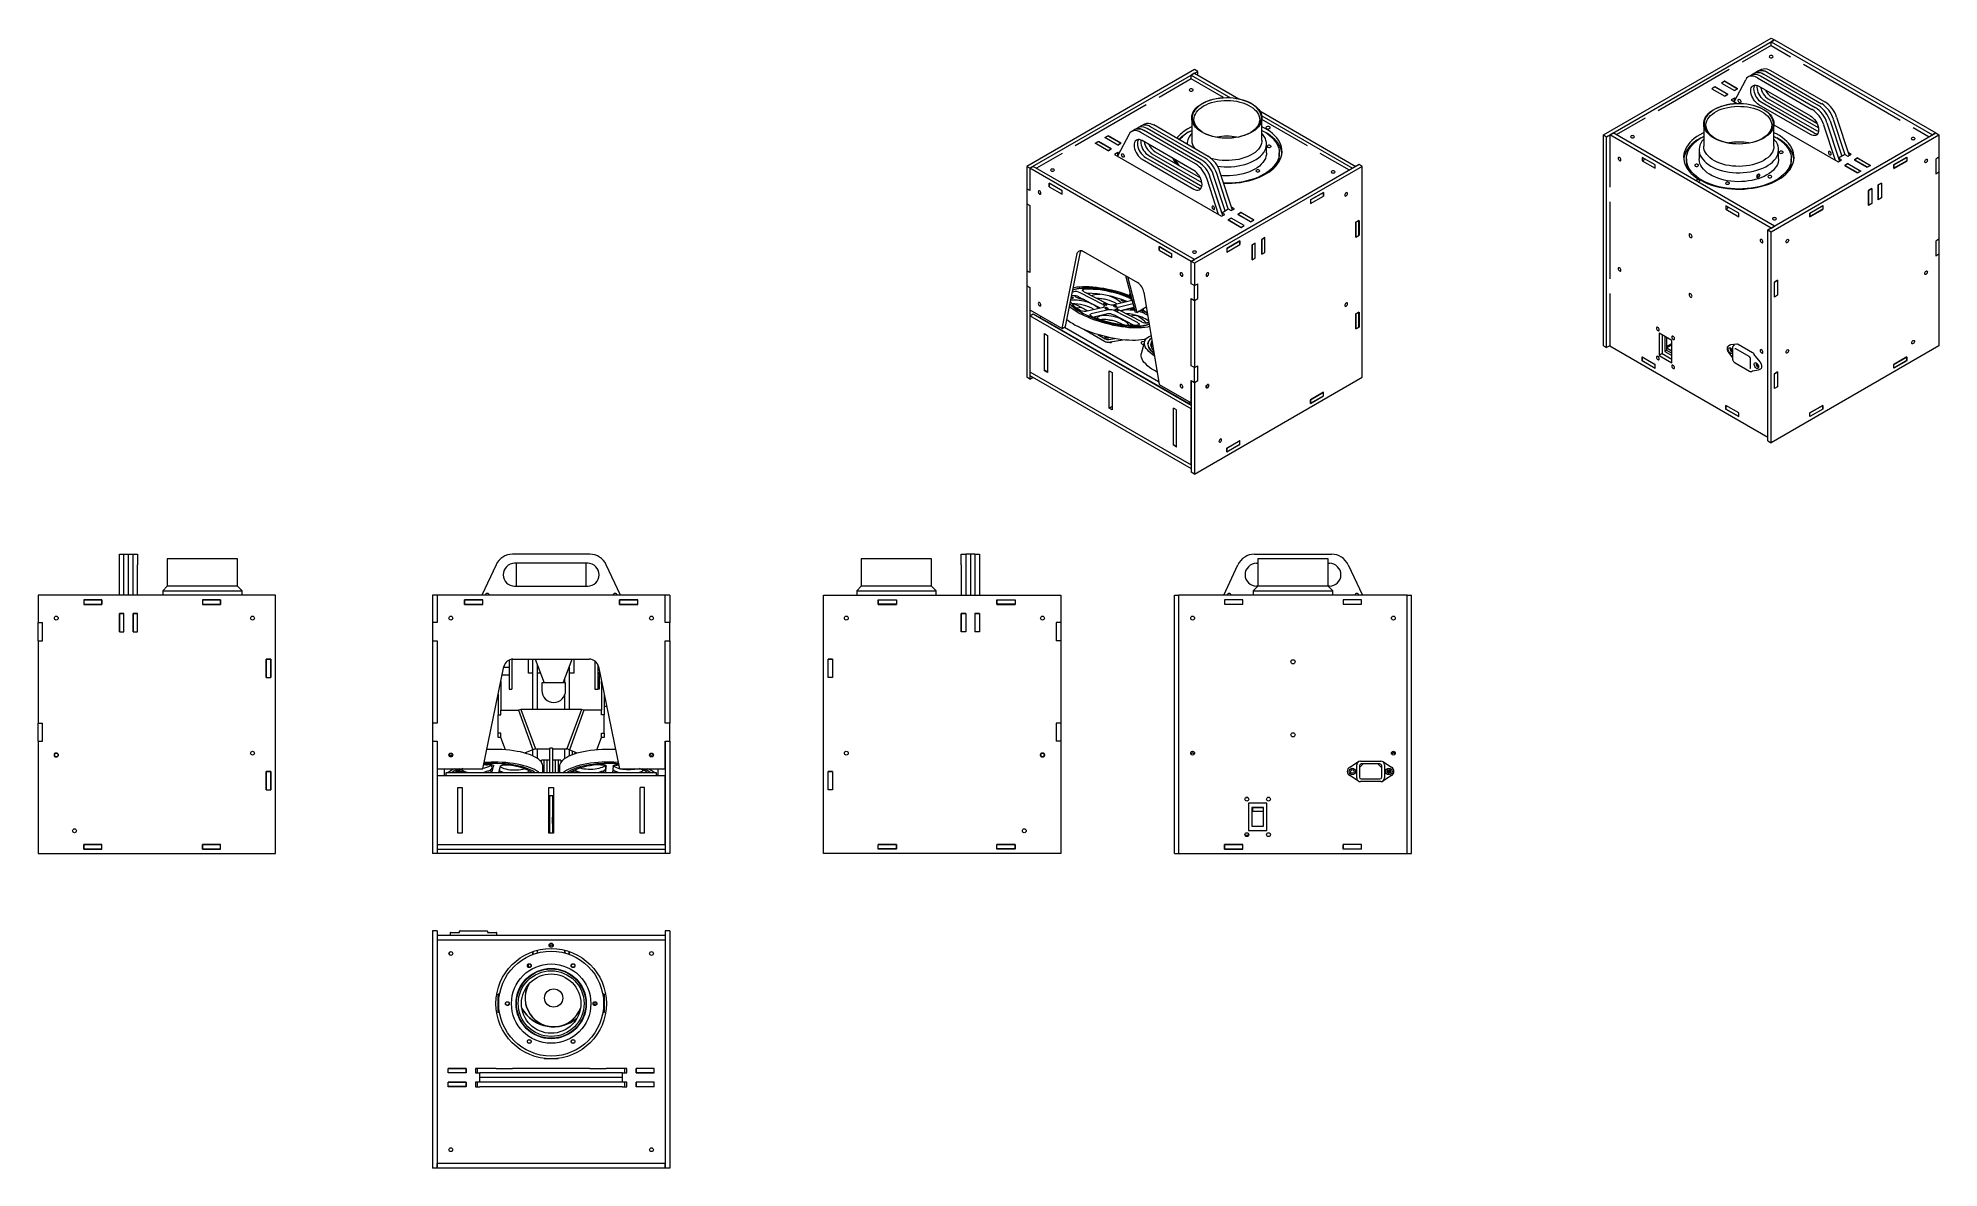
# Model space of a CAD drawing. Header units: millimetres. Extents: x -892 to 1191, y 100 to 1338.
import ezdxf

# ---------------------------------------------------------------- set-up
doc = ezdxf.new("R2010")
doc.units = ezdxf.units.MM

msp = doc.modelspace()

# ---------------------------------------------------------------- linework, layer by layer
at = {"color": 7, "linetype": 'Continuous', "lineweight": 15}
for p, q in [((823.2, 1231.5), (1007, 1337.6)), ((826.7, 1229.5), (1010.6, 1335.6)), ((1007, 1337.6), (1010.6, 1335.6)), ((1010.6, 1335.6), (1007, 1333.6)), ((1007, 1329.5), (1007, 1333.6)), ((1007, 1333.6), (1183.8, 1231.5)), ((1010.6, 1335.6), (1187.3, 1233.6)), ((1007, 1329.5), (975.2, 1311.1)), ((1007, 1329.5), (1028.2, 1317.2)), ((375.2, 1303.1), (191.3, 1197)), ((378.7, 1301.1), (194.8, 1195)), ((371.6, 1292.9), (336.3, 1272.5)), ((375.2, 1299), (371.6, 1297)), ((371.6, 1292.9), (371.6, 1297)), ((371.6, 1297), (414.6, 1272.2)), ((407, 1272.5), (371.6, 1292.9)), ((378.7, 1301.1), (375.2, 1303.1)), ((375.2, 1299), (423.8, 1271)), ((378.7, 1297), (378.7, 1301.1)), ((961.1, 1303), (883.3, 1258)), ((966.4, 1267.9), (979.1, 1292)), ((985.5, 1297.1), (981.9, 1295)), ((989, 1299.1), (985.5, 1297.1)), ((992.5, 1301.2), (989, 1299.1)), ((991.9, 1294), (1051.7, 1259.5)), ((996.1, 1303.2), (992.5, 1301.2)), ((995.5, 1296.1), (1055.2, 1261.6)), ((999, 1298.1), (1058.8, 1263.6)), ((1002.5, 1300.2), (1062.3, 1265.7)), ((1006.1, 1302.2), (1065.8, 1267.7)), ((1042.4, 1309.1), (1148.5, 1247.8)), ((945.4, 1284.1), (941.9, 1282.1)), ((941.9, 1282.1), (956.1, 1273.9)), ((945.4, 1284.1), (942, 1282.1)), ((942, 1282.1), (956.1, 1274)), ((945.4, 1284.1), (959.6, 1276)), ((959.5, 1275.9), (945.4, 1284.1)), ((956.1, 1290.3), (952.5, 1288.2)), ((952.5, 1288.2), (966.7, 1280.1)), ((956, 1290.2), (952.6, 1288.3)), ((952.6, 1288.3), (966.7, 1280.1)), ((970.1, 1282.1), (956, 1290.2)), ((956.1, 1290.3), (970.2, 1282.1)), ((959.6, 1276), (956.1, 1273.9)), ((956.1, 1274), (959.5, 1275.9)), ((966.7, 1271.9), (963.1, 1269.8)), ((970.2, 1282.1), (966.7, 1280.1)), ((966.7, 1280.1), (970.1, 1282.1)), ((968.1, 1271.1), (966.7, 1271.9)), ((966.7, 1268.4), (966.7, 1271.9)), ((993.5, 1285), (1050.1, 1252.3)), ((1058.8, 1239.1), (1004.1, 1270.7)), ((1057.2, 1244.1), (1007.7, 1272.7)), ((322.1, 1264.4), (244.3, 1219.4)), ((372.1, 1250.1), (372.1, 1225.6)), ((446.8, 1257.7), (551.9, 1197)), ((448.9, 1252.4), (548.4, 1195)), ((449.1, 1225.6), (449.1, 1250.1)), ((869.1, 1249.9), (837.3, 1231.5)), ((963.1, 1269.8), (969.9, 1265.9)), ((1050.1, 1231.9), (993.5, 1264.5)), ((1053.6, 1233.9), (997.1, 1266.6)), ((1057.2, 1236), (1000.6, 1268.6)), ((1078.7, 1250.9), (1092.4, 1208.9)), ((276.9, 1228.5), (280.5, 1230.5)), ((277, 1228.5), (280.4, 1230.5)), ((280.4, 1230.5), (294.5, 1222.3)), ((294.6, 1222.3), (280.5, 1230.5)), ((303.5, 1232.3), (290.9, 1208.2)), ((309.9, 1237.3), (306.4, 1235.3)), ((313.4, 1239.4), (309.9, 1237.3)), ((317, 1241.4), (313.4, 1239.4)), ((376.1, 1199.8), (316.4, 1234.3)), ((320.5, 1243.4), (317, 1241.4)), ((379.7, 1201.8), (319.9, 1236.3)), ((383.2, 1203.9), (323.4, 1238.4)), ((386.7, 1205.9), (327, 1240.4)), ((390.3, 1208), (330.5, 1242.5)), ((368.9, 1234.6), (367.8, 1234)), ((369.9, 1235.2), (372.1, 1236.4)), ((498.9, 1219.4), (449.1, 1248.2)), ((823.2, 1000.4), (823.2, 1231.5)), ((823.2, 1231.5), (826.7, 1229.5)), ((826.7, 998.4), (826.7, 1229.5)), ((830.3, 1231.5), (833.8, 1233.6)), ((1007, 1129.5), (830.3, 1231.5)), ((830.3, 1231.5), (830.3, 1174.4)), ((1010.6, 1131.5), (833.8, 1233.6)), ((933.1, 1243.7), (933.1, 1219.2)), ((1003.5, 1127.4), (1187.3, 1233.6)), ((1007, 1125.4), (1190.9, 1231.5)), ((1010.1, 1219.2), (1010.1, 1243.7)), ((1010.1, 1242.7), (1080.5, 1202.1)), ((1064.5, 1242.7), (1077.2, 1204)), ((1068, 1244.8), (1080.7, 1206)), ((1068, 1244.8), (1081.8, 1202.8)), ((1071.6, 1246.8), (1084.3, 1208.1)), ((1075.1, 1248.8), (1087.8, 1210.1)), ((1162.6, 1239.7), (1180.3, 1229.5)), ((1187.3, 1233.6), (1183.8, 1231.5)), ((1187.3, 1233.6), (1190.9, 1231.5)), ((1190.9, 1231.5), (1190.9, 1207)), ((230.2, 1211.3), (201.9, 1195)), ((266.3, 1222.3), (269.9, 1224.4)), ((280.5, 1214.2), (266.3, 1222.3)), ((266.4, 1222.4), (269.8, 1224.3)), ((280.5, 1214.2), (266.4, 1222.4)), ((269.8, 1224.3), (283.9, 1216.2)), ((284, 1216.2), (269.9, 1224.4)), ((291.1, 1220.3), (276.9, 1228.5)), ((291.2, 1220.3), (277, 1228.5)), ((280.5, 1214.2), (284, 1216.2)), ((283.9, 1216.2), (280.5, 1214.2)), ((291.1, 1212.1), (287.5, 1210.1)), ((287.5, 1210.1), (404.9, 1142.3)), ((291.1, 1220.3), (294.6, 1222.3)), ((292.5, 1211.3), (291.1, 1212.1)), ((291.1, 1208.6), (291.1, 1212.1)), ((294.5, 1222.3), (291.2, 1220.3)), ((374.5, 1192.6), (318, 1225.2)), ((325, 1208.9), (381.6, 1176.2)), ((328.6, 1210.9), (383.2, 1179.4)), ((332.1, 1213), (381.6, 1184.4)), ((367.1, 1221.5), (367.1, 1221.3)), ((454.1, 1211.7), (454.1, 1221.5)), ((461.9, 1226.7), (462.6, 1227.1)), ((462.7, 1227.1), (462, 1226.7)), ((464.1, 1223.9), (465.1, 1224.5)), ((464.1, 1223.9), (465.1, 1224.4)), ((468.1, 1209.3), (468.1, 1211.7)), ((544.9, 1192.9), (513, 1211.3)), ((928.1, 1215.1), (928.1, 1205.4)), ((1015.1, 1205.4), (1015.1, 1215.1)), ((1019.5, 1224.2), (1017.3, 1225.5)), ((1084.3, 1208.1), (1080.7, 1206)), ((1087.8, 1210.1), (1084.3, 1208.1)), ((1087.8, 1210.1), (1091.1, 1208.2)), ((1091.1, 1208.2), (1094.6, 1210.3)), ((1094.6, 1210.3), (1091.3, 1212.2)), ((194.8, 1195), (191.3, 1197)), ((191.3, 1197), (191.3, 1172.5)), ((194.8, 1195), (198.4, 1197)), ((371.6, 1092.9), (194.8, 1195)), ((194.8, 1195), (194.8, 1170.5)), ((375.2, 1094.9), (198.4, 1197)), ((318, 1204.8), (374.5, 1172.1)), ((321.5, 1206.8), (378.1, 1174.2)), ((555.5, 1199), (371.6, 1092.9)), ((559, 1197), (375.2, 1090.9)), ((412.2, 1150.4), (399.5, 1189.1)), ((416.8, 1149.2), (403.1, 1191.1)), ((551.9, 1197), (548.4, 1195)), ((559, 1197), (555.5, 1199)), ((559, 965.9), (559, 1197)), ((865.6, 1206.9), (865.6, 1203)), ((879.8, 1198.8), (865.6, 1206.9)), ((865.6, 1203), (867.4, 1204)), ((865.6, 1203), (879.8, 1194.9)), ((867.4, 1205.9), (867.4, 1204)), ((879.8, 1194.9), (879.8, 1198.8)), ((914.1, 1205.4), (914.1, 1202.9)), ((1029.1, 1202.9), (1029.1, 1205.4)), ((1080.5, 1202.1), (1084, 1204.1)), ((1084, 1204.1), (1080.7, 1206)), ((1091.1, 1200), (1087.6, 1198)), ((1087.6, 1198), (1091, 1200)), ((1087.6, 1198), (1101.7, 1189.8)), ((1101.8, 1189.9), (1087.6, 1198)), ((1091, 1200), (1105.2, 1191.8)), ((1091.1, 1200), (1105.3, 1191.9)), ((1101.7, 1206.2), (1098.2, 1204.1)), ((1098.2, 1204.1), (1112.3, 1196)), ((1098.3, 1204.2), (1101.6, 1206.1)), ((1112.4, 1196), (1098.3, 1204.2)), ((1101.6, 1206.1), (1115.8, 1198)), ((1101.7, 1206.2), (1115.9, 1198)), ((1105.3, 1191.9), (1101.7, 1189.8)), ((1105.2, 1191.8), (1101.8, 1189.9)), ((1115.9, 1198), (1112.3, 1196)), ((1115.8, 1198), (1112.4, 1196)), ((1141.4, 1198.9), (1155.5, 1207)), ((1141.4, 1198.8), (1155.5, 1206.9)), ((1155.5, 1203), (1141.4, 1194.9)), ((1141.4, 1194.8), (1155.5, 1202.9)), ((1141.4, 1198.9), (1141.4, 1194.8)), ((1141.4, 1194.9), (1141.4, 1198.8)), ((1155.5, 1207), (1155.5, 1202.9)), ((1155.5, 1206.9), (1155.5, 1203)), ((1190.9, 1207), (1187.3, 1205)), ((1187.3, 1205), (1187.3, 1188.6)), ((1190.9, 1190.7), (1187.3, 1188.6)), ((1190.9, 1207), (1190.9, 1190.7)), ((1190.9, 1190.7), (1190.9, 1117.2)), ((191.3, 1172.5), (191.3, 1156.2)), ((194.8, 1170.5), (191.3, 1172.5)), ((216.1, 1178.6), (230.2, 1170.5)), ((216.1, 1174.5), (216.1, 1178.6)), ((230.2, 1170.4), (216.1, 1178.5)), ((216.1, 1178.5), (216.1, 1174.6)), ((216.1, 1174.6), (230.2, 1166.5)), ((216.1, 1174.5), (230.2, 1166.4)), ((230.2, 1166.4), (230.2, 1170.5)), ((230.2, 1166.5), (230.2, 1170.4)), ((401.6, 1144.2), (388.9, 1183)), ((405.1, 1146.3), (392.5, 1185)), ((406.2, 1143.1), (392.5, 1185)), ((408.7, 1148.3), (396, 1187)), ((502.4, 1160.3), (516.6, 1168.4)), ((516.6, 1168.3), (502.4, 1160.2)), ((516.6, 1168.4), (516.6, 1164.3)), ((516.6, 1164.4), (516.6, 1168.3)), ((1117.3, 1172.7), (1113.7, 1170.7)), ((1113.7, 1170.7), (1113.7, 1154.3)), ((1113.8, 1170.7), (1117.2, 1172.7)), ((1113.8, 1154.4), (1113.8, 1170.7)), ((1117.2, 1172.7), (1117.2, 1156.3)), ((1117.3, 1172.7), (1117.3, 1156.4)), ((1127.9, 1178.8), (1124.3, 1176.8)), ((1124.3, 1176.8), (1124.3, 1160.4)), ((1124.4, 1176.8), (1127.8, 1178.8)), ((1124.4, 1160.5), (1124.4, 1176.8)), ((1127.8, 1178.8), (1127.8, 1162.4)), ((1127.9, 1178.8), (1127.9, 1162.5)), ((191.3, 1156.2), (194.8, 1154.1)), ((191.3, 1156.2), (191.3, 1082.7)), ((194.8, 1154.1), (194.8, 1080.6)), ((405.1, 1146.3), (408.7, 1148.3)), ((408.5, 1144.4), (405.1, 1146.3)), ((408.7, 1148.3), (412.2, 1150.4)), ((412.2, 1150.4), (415.5, 1148.5)), ((415.5, 1148.5), (419.1, 1150.5)), ((419.1, 1150.5), (415.8, 1152.4)), ((422.6, 1144.4), (426.1, 1146.4)), ((426.1, 1146.4), (422.7, 1144.4)), ((440.3, 1138.3), (426.1, 1146.4)), ((440.2, 1138.2), (426.1, 1146.4)), ((502.4, 1156.3), (516.6, 1164.4)), ((502.4, 1156.2), (516.6, 1164.3)), ((502.4, 1160.3), (502.4, 1156.2)), ((502.4, 1160.2), (502.4, 1156.3)), ((830.3, 1158), (830.3, 1073.9)), ((971.7, 1145.7), (957.5, 1153.9)), ((957.5, 1153.9), (957.5, 1150)), ((957.5, 1150), (959.3, 1151)), ((957.5, 1150), (971.7, 1141.8)), ((959.3, 1152.9), (959.3, 1151)), ((971.7, 1141.8), (971.7, 1145.7)), ((1049.5, 1145.8), (1063.6, 1154)), ((1049.5, 1145.7), (1063.6, 1153.9)), ((1063.6, 1150), (1049.5, 1141.8)), ((1049.5, 1141.7), (1063.6, 1149.9)), ((1049.5, 1145.8), (1049.5, 1141.7)), ((1049.5, 1141.8), (1049.5, 1145.7)), ((1063.6, 1154), (1063.6, 1149.9)), ((1063.6, 1153.9), (1063.6, 1150)), ((1117.3, 1156.4), (1113.7, 1154.3)), ((1117.2, 1156.3), (1113.8, 1154.4)), ((1127.9, 1162.5), (1124.3, 1160.4)), ((1127.8, 1162.4), (1124.4, 1160.5)), ((404.9, 1142.3), (408.5, 1144.4)), ((412, 1138.3), (415.5, 1140.3)), ((426.1, 1130.1), (412, 1138.3)), ((415.5, 1140.3), (412.1, 1138.3)), ((412.1, 1138.3), (426.2, 1130.1)), ((429.7, 1132.1), (415.5, 1140.3)), ((429.6, 1132.1), (415.5, 1140.3)), ((436.7, 1136.2), (422.6, 1144.4)), ((422.7, 1144.4), (436.8, 1136.3)), ((426.1, 1130.1), (429.7, 1132.1)), ((426.2, 1130.1), (429.6, 1132.1)), ((436.7, 1136.2), (440.3, 1138.3)), ((436.8, 1136.3), (440.2, 1138.2)), ((551.9, 1135.8), (555.5, 1137.8)), ((551.9, 1119.4), (551.9, 1135.8)), ((555.4, 1137.8), (552, 1135.8)), ((552, 1135.8), (552, 1119.5)), ((555.4, 1121.4), (555.4, 1137.8)), ((555.5, 1137.8), (555.5, 1121.5)), ((1003.5, 1127.4), (1007, 1125.4)), ((1003.5, 896.3), (1003.5, 1127.4)), ((1007, 1129.5), (1010.6, 1131.5)), ((1007, 894.3), (1007, 1125.4)), ((350.4, 1101), (336.3, 1109.2)), ((336.3, 1109.2), (336.3, 1105.2)), ((336.3, 1109.2), (350.4, 1101.1)), ((336.3, 1105.2), (336.3, 1109.2)), ((336.3, 1105.2), (350.4, 1097.1)), ((336.3, 1105.2), (350.4, 1097)), ((410.5, 1107.2), (424.7, 1115.4)), ((424.7, 1115.3), (410.5, 1107.1)), ((410.5, 1103.2), (424.7, 1111.4)), ((410.5, 1103.1), (424.7, 1111.3)), ((410.5, 1107.2), (410.5, 1103.1)), ((410.5, 1107.1), (410.5, 1103.2)), ((424.7, 1115.4), (424.7, 1111.3)), ((424.7, 1111.4), (424.7, 1115.3)), ((438.2, 1110.9), (441.7, 1112.9)), ((441.6, 1112.9), (438.2, 1110.9)), ((438.2, 1094.6), (438.2, 1110.9)), ((438.2, 1110.9), (438.2, 1094.6)), ((441.6, 1096.6), (441.6, 1112.9)), ((441.7, 1096.6), (441.7, 1112.9)), ((448.8, 1117), (452.3, 1119.1)), ((452.2, 1119), (448.8, 1117.1)), ((448.8, 1117.1), (448.8, 1100.7)), ((448.8, 1100.7), (448.8, 1117)), ((452.2, 1102.7), (452.2, 1119)), ((452.3, 1102.7), (452.3, 1119.1)), ((551.9, 1119.4), (555.5, 1121.5)), ((552, 1119.5), (555.4, 1121.4)), ((1190.9, 1117.2), (1187.3, 1115.2)), ((1187.3, 1115.2), (1187.3, 1098.8)), ((1190.9, 1117.2), (1190.9, 1100.9)), ((230.2, 1019.4), (246.7, 1101.4)), ((233.7, 1021.4), (250.2, 1103.4)), ((253.6, 1103.9), (312.8, 1069.7)), ((350.4, 1097), (350.4, 1101.1)), ((350.4, 1097.1), (350.4, 1101)), ((371.6, 1092.9), (375.2, 1094.9)), ((371.6, 1068.4), (371.6, 1092.9)), ((375.2, 1090.9), (371.6, 1092.9)), ((375.2, 1090.9), (375.2, 1066.4)), ((438.2, 1094.6), (441.7, 1096.6)), ((438.2, 1094.6), (441.6, 1096.6)), ((448.8, 1100.7), (452.3, 1102.7)), ((448.8, 1100.7), (452.2, 1102.7)), ((1190.9, 1100.9), (1187.3, 1098.8)), ((1190.9, 1100.9), (1190.9, 1000.4)), ((191.3, 1082.7), (191.3, 1066.4)), ((194.8, 1080.6), (191.3, 1082.7)), ((191.3, 1066.4), (194.8, 1064.3)), ((191.3, 1066.4), (191.3, 965.9)), ((194.8, 1064.3), (194.8, 1039.8)), ((194.8, 1064.3), (194.8, 963.9)), ((299.4, 1077.5), (310, 1037.4)), ((301.6, 1076.2), (312, 1037.1)), ((375.2, 1066.4), (371.6, 1068.4)), ((375.2, 1066.4), (378.7, 1068.4)), ((375.2, 1050), (375.2, 1066.4)), ((378.7, 1052.1), (378.7, 1068.4)), ((1010.6, 1070.3), (1014, 1072.3)), ((1014.1, 1072.3), (1010.6, 1070.3)), ((1010.6, 1054), (1010.6, 1070.3)), ((1010.6, 1053.9), (1010.6, 1070.3)), ((1014, 1072.3), (1014, 1055.9)), ((1014.1, 1072.3), (1014.1, 1056)), ((240.7, 1052.5), (240, 1052.6)), ((241.3, 1055), (240.4, 1054.5)), ((242.5, 1059.6), (241.3, 1058.9)), ((258.1, 1038.8), (246.2, 1045)), ((251.2, 1042.4), (246.3, 1041.7)), ((271.6, 1042), (248.6, 1053.9)), ((274.6, 1045.6), (249.8, 1058.5)), ((254.2, 1059.5), (279, 1046.7)), ((256.2, 1038.3), (275.4, 1042.9)), ((285.8, 1045.4), (305.1, 1050)), ((307.7, 1046.3), (291.5, 1042.5)), ((308.7, 1042.3), (294.2, 1038.8)), ((304.3, 1059), (304.1, 1055.5)), ((312, 1037.1), (322.4, 1043.1)), ((319.8, 1059.2), (336.3, 958.2)), ((322.5, 1042.2), (321.8, 1042.8)), ((371.6, 1052.1), (375.2, 1050)), ((371.6, 978.6), (371.6, 1052.1)), ((375.2, 1050), (378.7, 1052.1)), ((375.2, 1050), (375.2, 976.6)), ((830.3, 1057.6), (830.3, 1000.4)), ((1014.1, 1056), (1010.6, 1053.9)), ((1014, 1055.9), (1010.6, 1054)), ((194.8, 1039.8), (230.2, 1019.4)), ((194.8, 1033.3), (198.4, 1035.3)), ((371.6, 931.2), (194.8, 1033.3)), ((194.8, 1033.3), (194.8, 972)), ((198.4, 1035.3), (371.6, 935.3)), ((206.2, 1031), (206.7, 1033)), ((368.8, 937.1), (206.2, 1031)), ((214.8, 1025.9), (215, 1025.9)), ((218.6, 1023.9), (218.3, 1023.8)), ((230.2, 1019.4), (233.7, 1021.4)), ((232.8, 1020.9), (335.7, 961.5)), ((281.1, 1040), (261.8, 1035.4)), ((279.9, 1035.5), (264.7, 1031.8)), ((308.5, 1022.9), (286.7, 1034.2)), ((312.7, 1025.9), (287.9, 1038.7)), ((292.4, 1039.8), (317.2, 1026.9)), ((302.7, 1023.6), (302.8, 1023.1)), ((305.2, 1033.1), (307.2, 1033.6)), ((309.1, 1039.4), (309.5, 1039.3)), ((312, 1037.1), (310, 1037.4)), ((324.5, 1025.8), (325.2, 1026.2)), ((551.9, 1035.3), (555.5, 1037.4)), ((551.9, 1019), (551.9, 1035.3)), ((551.9, 1019), (555.5, 1021)), ((555.4, 1037.3), (552, 1035.4)), ((552, 1035.4), (552, 1019)), ((552, 1019), (555.4, 1021)), ((555.4, 1021), (555.4, 1037.3)), ((555.5, 1037.4), (555.5, 1021)), ((210.8, 1013.9), (214.2, 1011.9)), ((210.8, 973), (210.8, 1013.9)), ((214.2, 1011.9), (214.2, 971.1)), ((253.2, 1003.8), (253.2, 1003.7)), ((253.8, 1018.5), (276.5, 1005.4)), ((269.1, 1012.8), (277.2, 1008.1)), ((277.7, 1010.3), (278.1, 1010.3)), ((280.6, 1004.5), (296.5, 1007)), ((281.3, 1007.2), (287.9, 1008.3)), ((320.5, 1005.1), (316.9, 991.5)), ((320.5, 1005), (317.7, 1004.6)), ((329, 1002.6), (329, 1002.6)), ((823.2, 1000.4), (826.7, 998.4)), ((830.3, 1000.4), (826.7, 998.4)), ((830.3, 1000.4), (1003.5, 900.4)), ((898.3, 1006.2), (884.2, 1014.4)), ((884.2, 1014.4), (884.2, 989.9)), ((887.7, 1012.3), (887.7, 991.9)), ((890.4, 1010.8), (890.4, 994.3)), ((892.5, 1009.6), (892.5, 995.5)), ((892.5, 999.8), (898.3, 1003.1)), ((892.5, 998.1), (898.3, 1001.5)), ((897.6, 1001.1), (898.3, 1000.7)), ((898.3, 981.7), (898.3, 1006.2)), ((961.9, 1001.1), (960.1, 1000.1)), ((962.5, 1001.4), (961.9, 1001.1)), ((969.3, 1002.3), (962.5, 1001.4)), ((966.7, 1001), (965.6, 1000.3)), ((986.7, 992.8), (970.8, 1002)), ((1190.9, 1000.4), (1007, 894.3)), ((287.6, 983.8), (287.7, 984)), ((329.8, 995.5), (330.2, 995.6)), ((330.1, 995.4), (329.9, 995.4)), ((865.6, 988.2), (879.8, 980)), ((865.6, 984.1), (865.6, 988.2)), ((879.8, 979.9), (865.6, 988.1)), ((865.6, 988.1), (865.6, 984.2)), ((865.6, 984.2), (879.8, 976)), ((865.6, 984.1), (879.8, 975.9)), ((879.8, 975.9), (879.8, 980)), ((879.8, 976), (879.8, 979.9)), ((887.7, 991.9), (884.2, 989.9)), ((884.2, 989.9), (898.3, 981.7)), ((887.7, 991.9), (898.3, 985.8)), ((890.4, 994.3), (892.5, 995.5)), ((890.4, 994.3), (898.3, 989.7)), ((892.5, 995.5), (898.3, 992.2)), ((892.7, 998.3), (898.3, 995)), ((960.6, 992.7), (964.6, 987.4)), ((964.6, 998.3), (964.6, 986.5)), ((967.4, 981.7), (983.3, 972.6)), ((968.1, 997.3), (982.6, 988.9)), ((984.1, 986.3), (984.1, 976.1)), ((995, 982.7), (988.2, 991.4)), ((1155.5, 988.2), (1141.4, 980)), ((1141.4, 979.9), (1155.5, 988.1)), ((1155.5, 984.2), (1141.4, 976)), ((1155.5, 984.1), (1141.4, 975.9)), ((1141.4, 975.9), (1141.4, 980)), ((1141.4, 976), (1141.4, 979.9)), ((1155.5, 984.1), (1155.5, 988.2)), ((1155.5, 988.1), (1155.5, 984.2)), ((194.8, 963.9), (191.3, 965.9)), ((194.8, 972), (371.6, 870)), ((194.8, 972), (194.8, 968)), ((194.8, 968), (371.6, 865.9)), ((194.8, 963.9), (198.4, 965.9)), ((210.8, 973), (211.2, 973.2)), ((214.2, 971.1), (210.8, 973)), ((214.2, 971.5), (211.2, 973.2)), ((281.5, 973), (284.9, 971.1)), ((281.5, 932.2), (281.5, 973)), ((284.9, 971.1), (284.9, 930.2)), ((304.4, 974.3), (304.4, 974.1)), ((308, 972.2), (308, 972.1)), ((313.5, 968.9), (313.6, 969)), ((316.7, 967.2), (316.6, 967.1)), ((320.3, 965.2), (320.1, 965)), ((329.2, 960), (329.2, 959.8)), ((336.3, 958.2), (371.6, 937.8)), ((375.2, 976.6), (371.6, 978.6)), ((371.6, 962.3), (375.2, 960.2)), ((371.6, 937.8), (371.6, 962.3)), ((371.6, 962.3), (371.6, 861.8)), ((375.2, 976.6), (378.7, 978.6)), ((375.2, 960.2), (375.2, 976.6)), ((375.2, 859.8), (559, 965.9)), ((375.2, 960.2), (378.7, 962.3)), ((375.2, 960.2), (375.2, 859.8)), ((378.7, 962.3), (378.7, 978.6)), ((985.5, 972.4), (986.6, 973)), ((986.7, 973.1), (993.1, 974)), ((993.9, 974.3), (995.6, 975.3)), ((1014.1, 971.9), (1010.6, 969.8)), ((1010.6, 969.9), (1014, 971.8)), ((1010.6, 953.5), (1010.6, 969.9)), ((1010.6, 953.5), (1010.6, 969.8)), ((1014, 971.8), (1014, 955.5)), ((1014.1, 971.9), (1014.1, 955.5)), ((332.7, 958), (332.7, 957.8)), ((338.3, 954.6), (338.3, 954.7)), ((341.4, 953), (341.2, 952.9)), ((341.5, 952.9), (341.3, 952.8)), ((342.5, 952.3), (342.4, 952.2)), ((356.2, 944.2), (356.4, 944.3)), ((360, 942.2), (359.7, 942.2)), ((369.3, 939.1), (368.8, 937.1)), ((371.6, 937.6), (368.8, 937.1)), ((502.4, 941.4), (516.6, 949.6)), ((516.6, 949.5), (502.4, 941.3)), ((502.4, 937.4), (516.6, 945.6)), ((502.4, 937.3), (516.6, 945.5)), ((502.4, 937.3), (502.4, 941.4)), ((502.4, 941.3), (502.4, 937.4)), ((516.6, 945.5), (516.6, 949.6)), ((516.6, 945.6), (516.6, 949.5)), ((1014, 955.5), (1010.6, 953.5)), ((1014.1, 955.5), (1010.6, 953.5)), ((281.5, 932.2), (284.9, 934.2)), ((284.9, 930.2), (281.5, 932.2)), ((355.6, 930.3), (352.2, 932.2)), ((352.2, 891.4), (352.2, 932.2)), ((355.6, 889.4), (355.6, 930.3)), ((371.6, 870), (371.6, 931.2)), ((971.7, 927), (957.5, 935.1)), ((957.5, 931), (957.5, 935.1)), ((971.7, 926.9), (957.5, 935)), ((957.5, 935), (957.5, 931.1)), ((957.5, 931.1), (971.7, 923)), ((971.7, 922.9), (957.5, 931)), ((971.7, 922.9), (971.7, 927)), ((971.7, 923), (971.7, 926.9)), ((1063.6, 935.1), (1049.5, 927)), ((1049.5, 926.9), (1063.6, 935)), ((1063.6, 931.1), (1049.5, 923)), ((1063.6, 931), (1049.5, 922.9)), ((1049.5, 922.9), (1049.5, 927)), ((1049.5, 923), (1049.5, 926.9)), ((1063.6, 931), (1063.6, 935.1)), ((1063.6, 935), (1063.6, 931.1)), ((410.5, 888.4), (424.7, 896.5)), ((424.7, 896.4), (410.5, 888.3)), ((424.7, 892.4), (424.7, 896.5)), ((424.7, 892.5), (424.7, 896.4)), ((1003.5, 896.3), (1007, 894.3)), ((352.6, 891.6), (352.2, 891.4)), ((355.6, 889.4), (352.2, 891.4)), ((355.6, 889.8), (352.6, 891.6)), ((410.5, 884.4), (424.7, 892.5)), ((410.5, 884.3), (424.7, 892.4)), ((410.5, 884.3), (410.5, 888.4)), ((410.5, 888.3), (410.5, 884.4)), ((371.6, 870), (371.6, 865.9)), ((375.2, 859.8), (371.6, 861.8)), ((-802.8, 772.1), (-797.8, 772.1)), ((-802.8, 760.6), (-802.8, 772.1)), ((-797.8, 772.1), (-792.8, 772.1)), ((-797.8, 760.6), (-797.8, 772.1)), ((-792.8, 760.6), (-792.8, 772.1)), ((-792.8, 772.1), (-787.8, 772.1)), ((-787.8, 760.6), (-787.8, 772.1)), ((-787.8, 772.1), (-782.8, 772.1)), ((-782.8, 772.1), (-782.8, 760.6)), ((-287.4, 772.1), (-372, 772.1)), ((119.6, 772.1), (124.6, 772.1)), ((119.6, 760.6), (119.6, 772.1)), ((129.6, 772.1), (124.6, 772.1)), ((124.6, 772.1), (124.6, 760.6)), ((134.6, 772.1), (129.6, 772.1)), ((129.6, 772.1), (129.6, 760.6)), ((134.6, 772.1), (134.6, 760.6)), ((134.6, 772.1), (139.6, 772.1)), ((139.6, 772.1), (139.6, 760.6)), ((440.9, 772.1), (525.4, 772.1)), ((-802.8, 727.1), (-802.8, 760.6)), ((-797.8, 727.1), (-797.8, 760.6)), ((-792.8, 727.1), (-792.8, 760.6)), ((-787.8, 727.1), (-787.8, 760.6)), ((-782.8, 727.1), (-782.8, 760.6)), ((-750.3, 767.1), (-750.3, 737.1)), ((-673.3, 767.1), (-750.3, 767.1)), ((-673.3, 737.1), (-673.3, 767.1)), ((-390.1, 760.6), (-405.7, 727.1)), ((-289.7, 762.1), (-369.7, 762.1)), ((-368.2, 762.1), (-368.2, 737.1)), ((-291.2, 737.1), (-291.2, 762.1)), ((-253.7, 727.1), (-269.3, 760.6)), ((10.1, 767.1), (10.1, 737.1)), ((48.6, 767.1), (10.1, 767.1)), ((87.1, 767.1), (48.6, 767.1)), ((87.1, 737.1), (87.1, 767.1)), ((119.6, 760.6), (119.6, 727.1)), ((124.6, 760.6), (124.6, 727.1)), ((129.6, 760.6), (129.6, 727.1)), ((134.6, 760.6), (134.6, 727.1)), ((139.6, 760.6), (139.6, 727.1)), ((407.2, 727.1), (422.8, 760.6)), ((443.1, 762.1), (444.6, 762.1)), ((444.6, 767.1), (444.6, 737.1)), ((521.6, 767.1), (444.6, 767.1)), ((521.6, 737.1), (521.6, 767.1)), ((521.6, 762.1), (523.1, 762.1)), ((543.5, 760.6), (559.1, 727.1)), ((-750.3, 737.1), (-755.3, 732.1)), ((-755.3, 732.1), (-755.3, 727.1)), ((-755.3, 732.1), (-668.3, 732.1)), ((-673.3, 737.1), (-750.3, 737.1)), ((-668.3, 732.1), (-673.3, 737.1)), ((-668.3, 727.1), (-668.3, 732.1)), ((-369.7, 737.1), (-289.7, 737.1)), ((10.1, 737.1), (5.1, 732.1)), ((5.1, 732.1), (5.1, 727.1)), ((5.1, 732.1), (92.1, 732.1)), ((48.6, 737.1), (10.1, 737.1)), ((87.1, 737.1), (48.6, 737.1)), ((92.1, 732.1), (87.1, 737.1)), ((92.1, 727.1), (92.1, 732.1)), ((444.6, 737.1), (439.6, 732.1)), ((439.6, 732.1), (439.6, 727.1)), ((439.6, 732.1), (526.6, 732.1)), ((444.6, 737.1), (443.1, 737.1)), ((521.6, 737.1), (444.6, 737.1)), ((526.6, 732.1), (521.6, 737.1)), ((523.1, 737.1), (521.6, 737.1)), ((526.6, 727.1), (526.6, 732.1)), ((-891.9, 727.1), (-891.9, 697.1)), ((-631.9, 727.1), (-891.9, 727.1)), ((-841.9, 722.1), (-841.9, 717.1)), ((-841.9, 722.1), (-821.9, 722.1)), ((-821.9, 722), (-841.9, 722)), ((-841.9, 722), (-841.9, 717.2)), ((-841.9, 717.2), (-821.9, 717.2)), ((-841.9, 717.1), (-821.9, 717.1)), ((-821.9, 722.1), (-821.9, 717.1)), ((-821.9, 717.2), (-821.9, 722)), ((-711.9, 722.1), (-711.9, 717.1)), ((-711.9, 722.1), (-691.9, 722.1)), ((-691.9, 722), (-711.9, 722)), ((-711.9, 722), (-711.9, 717.2)), ((-711.9, 717.2), (-691.9, 717.2)), ((-711.9, 717.1), (-691.9, 717.1)), ((-691.9, 722.1), (-691.9, 717.1)), ((-691.9, 717.2), (-691.9, 722)), ((-631.9, 444.1), (-631.9, 727.1)), ((-454.7, 727.1), (-459.7, 727.1)), ((-459.7, 727.1), (-459.7, 697.1)), ((-204.7, 727.1), (-454.7, 727.1)), ((-454.7, 727.1), (-454.7, 697.1)), ((-424.7, 717.1), (-424.7, 722.1)), ((-424.7, 722.1), (-404.7, 722.1)), ((-404.7, 722), (-424.7, 722)), ((-424.7, 722), (-424.7, 717.2)), ((-424.7, 717.2), (-404.7, 717.2)), ((-424.7, 717.1), (-404.7, 717.1)), ((-404.7, 717.1), (-404.7, 722.1)), ((-404.7, 717.2), (-404.7, 722)), ((-254.7, 717.1), (-254.7, 722.1)), ((-254.7, 722.1), (-234.7, 722.1)), ((-234.7, 722), (-254.7, 722)), ((-254.7, 722), (-254.7, 717.2)), ((-254.7, 717.2), (-234.7, 717.2)), ((-254.7, 717.1), (-234.7, 717.1)), ((-234.7, 717.1), (-234.7, 722.1)), ((-234.7, 717.2), (-234.7, 722)), ((-204.7, 697.1), (-204.7, 727.1)), ((-199.7, 727.1), (-204.7, 727.1)), ((-199.7, 727.1), (-199.7, 697.1)), ((-31.3, 444.1), (-31.3, 727.1)), ((-31.3, 727.1), (228.7, 727.1)), ((28.7, 722.1), (28.7, 717.1)), ((28.7, 722.1), (48.7, 722.1)), ((28.7, 717.2), (28.7, 722)), ((28.7, 722), (48.7, 722)), ((48.7, 717.2), (28.7, 717.2)), ((28.7, 717.1), (48.7, 717.1)), ((48.7, 722.1), (48.7, 717.1)), ((48.7, 722), (48.7, 717.2)), ((158.7, 722.1), (158.7, 717.1)), ((158.7, 722.1), (178.7, 722.1)), ((158.7, 717.2), (158.7, 722)), ((158.7, 722), (178.7, 722)), ((178.7, 717.2), (158.7, 717.2)), ((158.7, 717.1), (178.7, 717.1)), ((178.7, 722.1), (178.7, 717.1)), ((178.7, 722), (178.7, 717.2)), ((228.7, 727.1), (228.7, 697.1)), ((353.1, 727.1), (358.1, 727.1)), ((353.1, 444.1), (353.1, 727.1)), ((358.1, 444.1), (358.1, 727.1)), ((608.1, 727.1), (358.1, 727.1)), ((408.1, 722), (408.1, 717.2)), ((428.1, 722), (408.1, 722)), ((408.1, 717.2), (428.1, 717.2)), ((428.1, 717.2), (428.1, 722)), ((558.1, 722), (538.1, 722)), ((538.1, 722), (538.1, 717.2)), ((538.1, 717.2), (558.1, 717.2)), ((558.1, 717.2), (558.1, 722)), ((608.1, 444.1), (608.1, 727.1)), ((608.1, 727.1), (613.1, 727.1)), ((613.1, 444.1), (613.1, 727.1)), ((-891.9, 697.1), (-886.9, 697.1)), ((-891.9, 677.1), (-891.9, 697.1)), ((-886.9, 677.1), (-886.9, 697.1)), ((-802.8, 707.1), (-797.8, 707.1)), ((-802.8, 687.1), (-802.8, 707.1)), ((-802.7, 707.1), (-802.7, 687.1)), ((-797.9, 707.1), (-802.7, 707.1)), ((-797.9, 687.1), (-797.9, 707.1)), ((-797.8, 687.1), (-797.8, 707.1)), ((-787.8, 707.1), (-782.8, 707.1)), ((-787.8, 687.1), (-787.8, 707.1)), ((-782.9, 707.1), (-787.7, 707.1)), ((-787.7, 707.1), (-787.7, 687.1)), ((-782.9, 687.1), (-782.9, 707.1)), ((-782.8, 687.1), (-782.8, 707.1)), ((-459.7, 697.1), (-459.7, 677.1)), ((-454.7, 697.1), (-459.7, 697.1)), ((-199.7, 697.1), (-204.7, 697.1)), ((-199.7, 677.1), (-199.7, 697.1)), ((124.6, 707.1), (119.6, 707.1)), ((119.6, 707.1), (119.6, 687.1)), ((119.7, 707.1), (124.5, 707.1)), ((119.7, 687.1), (119.7, 707.1)), ((124.5, 707.1), (124.5, 687.1)), ((124.6, 707.1), (124.6, 687.1)), ((139.6, 707.1), (134.6, 707.1)), ((134.6, 707.1), (134.6, 687.1)), ((134.7, 707.1), (139.5, 707.1)), ((134.7, 687.1), (134.7, 707.1)), ((139.5, 707.1), (139.5, 687.1)), ((139.6, 707.1), (139.6, 687.1)), ((228.7, 697.1), (223.7, 697.1)), ((223.7, 697.1), (223.7, 677.1)), ((228.7, 697.1), (228.7, 677.1)), ((-891.9, 677.1), (-886.9, 677.1)), ((-891.9, 677.1), (-891.9, 587.1)), ((-802.8, 687.1), (-797.8, 687.1)), ((-802.7, 687.1), (-797.9, 687.1)), ((-787.8, 687.1), (-782.8, 687.1)), ((-787.7, 687.1), (-782.9, 687.1)), ((-459.7, 677.1), (-454.7, 677.1)), ((-459.7, 677.1), (-459.7, 587.1)), ((-454.7, 677.1), (-454.7, 587.1)), ((-204.7, 677.1), (-199.7, 677.1)), ((-204.7, 587.1), (-204.7, 677.1)), ((-199.7, 677.1), (-199.7, 587.1)), ((124.6, 687.1), (119.6, 687.1)), ((124.5, 687.1), (119.7, 687.1)), ((139.6, 687.1), (134.6, 687.1)), ((139.5, 687.1), (134.7, 687.1)), ((228.7, 677.1), (223.7, 677.1)), ((228.7, 677.1), (228.7, 587.1)), ((-641.9, 637.1), (-641.9, 657.1)), ((-641.9, 657.1), (-636.9, 657.1)), ((-637, 657.1), (-641.8, 657.1)), ((-641.8, 657.1), (-641.8, 637.1)), ((-637, 637.1), (-637, 657.1)), ((-636.9, 657.1), (-636.9, 637.1)), ((-404.7, 537.1), (-381.4, 649.2)), ((-375.7, 648.1), (-381.6, 648.1)), ((-375.7, 656.2), (-375.7, 627.2)), ((-372.7, 657.1), (-372.7, 627.2)), ((-371.6, 657.1), (-287.8, 657.1)), ((-354.7, 641.7), (-354.7, 657.1)), ((-349.7, 602.1), (-349.7, 657.1)), ((-347.2, 657.1), (-337.2, 631.2)), ((-344.7, 602.1), (-344.7, 650.7)), ((-316.7, 631.2), (-306.6, 657.1)), ((-309.7, 602.1), (-309.7, 649.2)), ((-304.7, 657.1), (-304.7, 641.7)), ((-281.7, 655), (-281.7, 627.2)), ((-278.7, 651.2), (-278.7, 627.2)), ((-278.3, 650.1), (-278.7, 650.1)), ((-277.8, 647.9), (-278.7, 647.9)), ((-278, 649.2), (-254.7, 537.1)), ((-21.3, 657.1), (-26.3, 657.1)), ((-26.3, 637.1), (-26.3, 657.1)), ((-26.2, 637.1), (-26.2, 657.1)), ((-26.2, 657.1), (-21.4, 657.1)), ((-21.4, 657.1), (-21.4, 637.1)), ((-21.3, 657.1), (-21.3, 637.1)), ((-641.9, 637.1), (-636.9, 637.1)), ((-641.8, 637.1), (-637, 637.1)), ((-384.7, 633.1), (-384.7, 629.7)), ((-384.7, 629.7), (-384.7, 601.1)), ((-383.2, 640.1), (-375.7, 640.1)), ((-375.7, 627.2), (-375.7, 624.1)), ((-372.7, 627.2), (-372.7, 624.1)), ((-349.7, 641.7), (-354.7, 641.7)), ((-341.2, 641.7), (-344.7, 641.7)), ((-339.9, 631.2), (-339.9, 622.7)), ((-313.9, 631.2), (-339.9, 631.2)), ((-314.7, 631.2), (-314.7, 636.2)), ((-313.9, 622.7), (-313.9, 631.2)), ((-304.7, 641.7), (-309.7, 641.7)), ((-281.7, 627.2), (-281.7, 624.1)), ((-276.7, 640.4), (-278.7, 640.4)), ((-276.7, 638.1), (-278.7, 638.1)), ((-278.7, 627.2), (-278.7, 624.1)), ((-276.7, 641.1), (-276.7, 642.7)), ((-276.7, 641.1), (-276.7, 640.4)), ((-276.7, 640.4), (-276.2, 640.4)), ((-276.7, 640.4), (-276.7, 638.1)), ((-276.7, 627.4), (-276.7, 638.1)), ((-276.7, 624.6), (-276.7, 627.4)), ((-274.7, 629.7), (-274.7, 633.1)), ((-274.7, 629.7), (-274.7, 601.1)), ((-21.3, 637.1), (-26.3, 637.1)), ((-21.4, 637.1), (-26.2, 637.1)), ((-387.7, 618.7), (-387.7, 596.1)), ((-375.7, 624.1), (-372.7, 624.1)), ((-314.7, 602.1), (-314.7, 618.2)), ((-281.7, 624.1), (-278.7, 624.1)), ((-278.7, 624.6), (-276.7, 624.6)), ((-271.7, 618.7), (-271.7, 596.1)), ((-271.1, 615.6), (-271.7, 615.6)), ((-271.7, 605.6), (-269, 605.6)), ((-891.9, 587.1), (-886.9, 587.1)), ((-891.9, 567.1), (-891.9, 587.1)), ((-886.9, 567.1), (-886.9, 587.1)), ((-459.7, 587.1), (-459.7, 567.1)), ((-454.7, 587.1), (-459.7, 587.1)), ((-387.7, 576.1), (-387.7, 596.1)), ((-387.7, 596.1), (-384.7, 596.1)), ((-384.7, 596.1), (-384.7, 601.1)), ((-384.7, 601.1), (-365.6, 601.1)), ((-362.8, 602.1), (-365.6, 601.1)), ((-365.6, 601.1), (-349.8, 557.7)), ((-296.6, 602.1), (-362.8, 602.1)), ((-362.8, 602.1), (-347, 558.7)), ((-296.6, 602.1), (-312.4, 558.7)), ((-293.8, 601.1), (-309.6, 557.7)), ((-293.8, 601.1), (-296.6, 602.1)), ((-274.7, 601.1), (-293.8, 601.1)), ((-274.7, 596.1), (-274.7, 601.1)), ((-271.7, 596.1), (-274.7, 596.1)), ((-271.7, 576.1), (-271.7, 596.1)), ((-199.7, 587.1), (-204.7, 587.1)), ((-199.7, 567.1), (-199.7, 587.1)), ((228.7, 587.1), (223.7, 587.1)), ((223.7, 587.1), (223.7, 567.1)), ((228.7, 587.1), (228.7, 567.1)), ((-891.9, 567.1), (-886.9, 567.1)), ((-891.9, 567.1), (-891.9, 444.1)), ((-459.7, 567.1), (-454.7, 567.1)), ((-459.7, 567.1), (-459.7, 444.1)), ((-454.7, 567.1), (-454.7, 537.1)), ((-454.7, 567.1), (-454.7, 444.1)), ((-387.7, 571.1), (-387.7, 576.1)), ((-384.7, 576.1), (-387.7, 576.1)), ((-384.7, 571.1), (-387.7, 571.1)), ((-384.7, 571.1), (-384.7, 576.1)), ((-379.9, 557.8), (-384.7, 571.1)), ((-279.5, 557.8), (-274.7, 571.1)), ((-274.7, 576.1), (-271.7, 576.1)), ((-274.7, 571.1), (-274.7, 576.1)), ((-271.7, 571.1), (-274.7, 571.1)), ((-271.7, 576.1), (-271.7, 571.1)), ((-204.7, 567.1), (-199.7, 567.1)), ((-204.7, 537.1), (-204.7, 567.1)), ((-204.7, 567.1), (-204.7, 444.1)), ((-199.7, 567.1), (-199.7, 444.1)), ((228.7, 567.1), (223.7, 567.1)), ((228.7, 567.1), (228.7, 444.1)), ((-438.2, 550.6), (-441.2, 550.6)), ((-403.3, 541.5), (-403.4, 541.6)), ((-400.7, 541.8), (-400.7, 541.4)), ((-349.8, 557.7), (-358.3, 554.6)), ((-358.3, 554.6), (-358, 554)), ((-347, 558.7), (-349.8, 557.7)), ((-349.7, 551), (-349.7, 557.7)), ((-347, 558.7), (-331.2, 558.7)), ((-344.7, 548.3), (-344.7, 558.7)), ((-337.2, 546.6), (-340.2, 546.6)), ((-340.2, 544.1), (-340.2, 546.6)), ((-334.2, 546.6), (-337.2, 546.6)), ((-337.2, 536.3), (-337.2, 546.6)), ((-331.2, 546.6), (-334.2, 546.6)), ((-334.2, 536.3), (-334.2, 546.6)), ((-328.2, 559.5), (-331.2, 559.5)), ((-331.2, 556.8), (-331.2, 559.5)), ((-331.2, 533), (-331.2, 556.8)), ((-328.2, 559.5), (-328.2, 556.8)), ((-328.2, 558.7), (-312.4, 558.7)), ((-328.2, 556.8), (-328.2, 533)), ((-325.2, 546.6), (-328.2, 546.6)), ((-322.2, 546.6), (-325.2, 546.6)), ((-325.2, 546.6), (-325.2, 536.3)), ((-319.2, 546.6), (-322.2, 546.6)), ((-322.2, 546.6), (-322.2, 536.3)), ((-319.2, 546.6), (-319.2, 544.1)), ((-314.7, 548.7), (-314.7, 558.7)), ((-314, 548.7), (-314.7, 548.7)), ((-314.7, 548.7), (-314.7, 548.3)), ((-309.6, 557.7), (-312.4, 558.7)), ((-309.7, 551), (-309.7, 557.7)), ((-309.6, 557.7), (-301.2, 554.6)), ((-306.7, 556.6), (-306.7, 552.2)), ((-303.7, 555.5), (-303.7, 553.3)), ((-301.2, 554.6), (-301.4, 554)), ((-276.2, 541.2), (-276.2, 541.7)), ((-221.2, 550.6), (-218.2, 550.6)), ((374.6, 555.6), (371.7, 555.6)), ((545.2, 538.8), (554.8, 544.8)), ((559.7, 542.2), (556, 538.5)), ((556.9, 545.4), (579.4, 545.4)), ((578.4, 542.4), (557.9, 542.4)), ((580.2, 538.5), (576.5, 542.2)), ((581.5, 544.8), (591.1, 538.8)), ((591.7, 555.6), (594.6, 555.6)), ((-641.9, 534.1), (-636.9, 534.1)), ((-641.9, 514.1), (-641.9, 534.1)), ((-637, 534.1), (-641.8, 534.1)), ((-641.8, 534.1), (-641.8, 514.1)), ((-637, 514.1), (-637, 534.1)), ((-636.9, 534.1), (-636.9, 514.1)), ((-454.7, 537.1), (-404.7, 537.1)), ((-454.7, 529.1), (-454.7, 454.1)), ((-204.7, 529.1), (-454.7, 529.1)), ((-446.8, 537.1), (-446.8, 529.1)), ((-444.7, 529.1), (-444.7, 533)), ((-444.7, 533), (-214.7, 533)), ((-431.9, 533), (-433.4, 533.1)), ((-428.7, 534.1), (-428.7, 534.1)), ((-404.2, 533), (-403, 533.2)), ((-401.1, 541.4), (-403.8, 541.5)), ((-395.3, 533), (-395.3, 534.8)), ((-394.6, 533), (-392.7, 540)), ((-387.1, 533), (-385.3, 539.8)), ((-373.2, 540.5), (-383.2, 540.8)), ((-373.6, 540.5), (-373.6, 540.6)), ((-338.8, 533), (-338.8, 539.9)), ((-337.2, 533), (-337.2, 536.3)), ((-334.2, 533), (-334.2, 536.3)), ((-325.2, 536.3), (-325.2, 533)), ((-322.2, 536.3), (-322.2, 533)), ((-320.6, 539.9), (-320.6, 533)), ((-275.2, 541.2), (-280.5, 541.3)), ((-269.8, 533), (-269.3, 540)), ((-261.8, 539.9), (-262.4, 533)), ((-255.5, 541.1), (-257.8, 541.1)), ((-254.7, 537.1), (-204.7, 537.1)), ((-233.4, 533), (-232.8, 533.2)), ((-214.7, 533), (-214.7, 529.1)), ((-212.6, 529.1), (-212.6, 537.1)), ((-204.7, 454.1), (-204.7, 529.1)), ((-21.3, 534.1), (-26.3, 534.1)), ((-26.3, 514.1), (-26.3, 534.1)), ((-26.2, 514.1), (-26.2, 534.1)), ((-26.2, 534.1), (-21.4, 534.1)), ((-21.4, 534.1), (-21.4, 514.1)), ((-21.3, 534.1), (-21.3, 514.1)), ((554.8, 523.5), (545.2, 529.5)), ((552.9, 526.9), (552.9, 541.4)), ((555.9, 540.4), (555.9, 527.9)), ((579.4, 522.9), (556.9, 522.9)), ((557.9, 525.9), (578.4, 525.9)), ((580.4, 527.9), (580.4, 540.4)), ((591.1, 529.5), (581.5, 523.5)), ((583.4, 541.4), (583.4, 526.9)), ((586.2, 534.4), (587.3, 533.7)), ((587.5, 535.2), (586.5, 535.2)), ((-641.9, 514.1), (-636.9, 514.1)), ((-641.8, 514.1), (-637, 514.1)), ((-432.1, 516.6), (-427.3, 516.6)), ((-432.1, 466.6), (-432.1, 516.6)), ((-427.3, 516.6), (-427.3, 466.6)), ((-332.1, 516.6), (-327.3, 516.6)), ((-332.1, 466.6), (-332.1, 516.6)), ((-331.2, 501.3), (-332.1, 501.3)), ((-331.2, 485), (-331.2, 507.4)), ((-328.2, 507.4), (-328.2, 485)), ((-327.3, 501.3), (-328.2, 501.3)), ((-327.3, 516.6), (-327.3, 466.6)), ((-227.3, 516.6), (-232.1, 516.6)), ((-232.1, 466.6), (-232.1, 516.6)), ((-227.3, 466.6), (-227.3, 516.6)), ((-21.3, 514.1), (-26.3, 514.1)), ((-21.4, 514.1), (-26.2, 514.1)), ((431.5, 505.7), (433.4, 505.7)), ((-331.2, 466.6), (-331.2, 485)), ((-327.3, 499.6), (-328.2, 499.6)), ((-327.3, 486.1), (-328.2, 486.1)), ((-328.2, 485), (-328.2, 483.9)), ((-327.3, 483.9), (-328.2, 483.9)), ((-328.2, 483.1), (-328.2, 483.9)), ((-328.2, 477.1), (-328.2, 483.1)), ((454.4, 499.3), (434.4, 499.3)), ((434.4, 499.3), (434.4, 469.3)), ((438.1, 494.5), (438.1, 474.1)), ((450.6, 494.5), (438.1, 494.5)), ((450.6, 494.1), (438.1, 494.1)), ((450.6, 490.1), (438.1, 490.1)), ((439.2, 490.1), (439.2, 494.1)), ((450.6, 474.1), (450.6, 494.5)), ((454.4, 469.3), (454.4, 499.3)), ((-427.3, 466.6), (-432.1, 466.6)), ((-327.3, 466.6), (-332.1, 466.6)), ((-328.2, 477.1), (-328.2, 466.6)), ((-328.2, 477.1), (-328.2, 477)), ((-327.3, 476.4), (-328.2, 476.4)), ((-327.3, 474.1), (-328.2, 474.1)), ((-227.3, 466.6), (-232.1, 466.6)), ((434.4, 469.3), (454.4, 469.3)), ((438.1, 474.1), (450.6, 474.1)), ((-891.9, 444.1), (-631.9, 444.1)), ((-841.9, 449.1), (-841.9, 454.1)), ((-841.9, 454.1), (-821.9, 454.1)), ((-821.9, 454), (-841.9, 454)), ((-841.9, 454), (-841.9, 449.2)), ((-841.9, 449.2), (-821.9, 449.2)), ((-841.9, 449.1), (-821.9, 449.1)), ((-821.9, 449.1), (-821.9, 454.1)), ((-821.9, 449.2), (-821.9, 454)), ((-711.9, 449.1), (-711.9, 454.1)), ((-711.9, 454.1), (-691.9, 454.1)), ((-691.9, 454), (-711.9, 454)), ((-711.9, 454), (-711.9, 449.2)), ((-711.9, 449.2), (-691.9, 449.2)), ((-711.9, 449.1), (-691.9, 449.1)), ((-691.9, 449.1), (-691.9, 454.1)), ((-691.9, 449.2), (-691.9, 454)), ((-454.7, 444.1), (-459.7, 444.1)), ((-454.7, 454.1), (-454.7, 449.1)), ((-454.7, 454.1), (-204.7, 454.1)), ((-454.7, 449.1), (-204.7, 449.1)), ((-204.7, 444.1), (-454.7, 444.1)), ((-204.7, 454.1), (-204.7, 449.1)), ((-199.7, 444.1), (-204.7, 444.1)), ((228.7, 444.1), (-31.3, 444.1)), ((28.7, 449.1), (28.7, 454.1)), ((48.7, 454.1), (28.7, 454.1)), ((28.7, 449.2), (28.7, 454)), ((28.7, 454), (48.7, 454)), ((48.7, 449.2), (28.7, 449.2)), ((48.7, 449.1), (28.7, 449.1)), ((48.7, 449.1), (48.7, 454.1)), ((48.7, 454), (48.7, 449.2)), ((158.7, 449.1), (158.7, 454.1)), ((178.7, 454.1), (158.7, 454.1)), ((158.7, 449.2), (158.7, 454)), ((158.7, 454), (178.7, 454)), ((178.7, 449.2), (158.7, 449.2)), ((178.7, 449.1), (158.7, 449.1)), ((178.7, 449.1), (178.7, 454.1)), ((178.7, 454), (178.7, 449.2)), ((353.1, 444.1), (358.1, 444.1)), ((358.1, 444.1), (608.1, 444.1)), ((408.1, 454.1), (428.1, 454.1)), ((408.1, 449.1), (408.1, 454.1)), ((428.1, 454), (408.1, 454)), ((408.1, 454), (408.1, 449.2)), ((408.1, 449.2), (428.1, 449.2)), ((408.1, 449.1), (428.1, 449.1)), ((428.1, 449.1), (428.1, 454.1)), ((428.1, 449.2), (428.1, 454)), ((538.1, 449.1), (538.1, 454.1)), ((558.1, 454.1), (538.1, 454.1)), ((558.1, 454), (538.1, 454)), ((538.1, 454), (538.1, 449.2)), ((538.1, 449.2), (558.1, 449.2)), ((558.1, 449.1), (538.1, 449.1)), ((558.1, 449.1), (558.1, 454.1)), ((558.1, 449.2), (558.1, 454)), ((608.1, 444.1), (613.1, 444.1)), ((-454.7, 359.6), (-459.7, 359.6)), ((-459.7, 359.6), (-459.7, 99.6)), ((-454.7, 359.6), (-454.7, 99.6)), ((-454.7, 354.6), (-454.7, 349.6)), ((-454.7, 354.6), (-204.7, 354.6)), ((-440.2, 357.1), (-440.2, 354.6)), ((-439.7, 357.6), (-437.4, 357.6)), ((-437.4, 357.6), (-430.2, 357.6)), ((-430, 358.1), (-430, 359.1)), ((-429.5, 359.6), (-426, 359.6)), ((-426, 359.6), (-403.5, 359.6)), ((-403.5, 359.6), (-400, 359.6)), ((-399.5, 359.1), (-399.5, 358.1)), ((-399.2, 357.6), (-392.1, 357.6)), ((-392.1, 357.6), (-389.7, 357.6)), ((-389.2, 354.6), (-389.2, 357.1)), ((-199.7, 359.6), (-204.7, 359.6)), ((-204.7, 359.6), (-204.7, 99.6)), ((-204.7, 354.6), (-204.7, 349.6)), ((-199.7, 359.6), (-199.7, 99.6)), ((-454.7, 349.6), (-204.7, 349.6)), ((-349.7, 336.8), (-349.7, 333.7)), ((-349.7, 333.6), (-349.7, 336.8)), ((-344.8, 335.2), (-344.8, 338.3)), ((-344.7, 335.2), (-344.7, 338.3)), ((-331.2, 343.8), (-332, 343.8)), ((-328.2, 343.8), (-331.2, 343.8)), ((-331.2, 343.8), (-331.2, 343.4)), ((-331.2, 343.4), (-331.2, 342)), ((-327.4, 343.8), (-328.2, 343.8)), ((-328.2, 343.4), (-328.2, 343.8)), ((-328.2, 342), (-328.2, 343.4)), ((-314.7, 338.3), (-314.7, 335.2)), ((-314.7, 335.2), (-314.7, 338.3)), ((-309.8, 333.7), (-309.8, 336.8)), ((-309.7, 333.6), (-309.7, 336.8)), ((-352.6, 319.6), (-354.8, 319.6)), ((-354.5, 319.6), (-354.5, 323.1)), ((-304.6, 319.6), (-306.8, 319.6)), ((-355.4, 299.7), (-355.2, 299.7)), ((-355.2, 299.6), (-355.4, 299.6)), ((-386.3, 290.1), (-387.7, 290.1)), ((-387.7, 290.1), (-387.7, 270.1)), ((-387.7, 290.1), (-386.3, 290.1)), ((-387.7, 270.1), (-387.7, 290.1)), ((-281.7, 281.7), (-281.7, 277.7)), ((-271.7, 290.1), (-273.2, 290.1)), ((-271.8, 290.1), (-273.2, 290.1)), ((-271.8, 270.1), (-271.8, 290.1)), ((-271.7, 290.1), (-271.7, 270.1)), ((-386.4, 270.1), (-387.7, 270.1)), ((-386.4, 270.1), (-387.7, 270.1)), ((-347, 259.7), (-347, 261.6)), ((-344.7, 259.9), (-344.7, 258.5)), ((-331.2, 254.6), (-331.2, 254.6)), ((-320.2, 255), (-320.2, 255.1)), ((-314.7, 256.8), (-314.7, 256.4)), ((-312.4, 257.3), (-312.4, 257.9)), ((-271.7, 270.1), (-273, 270.1)), ((-273, 270.1), (-271.8, 270.1)), ((-442.7, 203.7), (-442.7, 208.7)), ((-422.7, 208.7), (-442.7, 208.7)), ((-442.7, 208.6), (-422.7, 208.6)), ((-442.7, 203.8), (-442.7, 208.6)), ((-422.7, 203.7), (-422.7, 208.7)), ((-422.7, 208.6), (-422.7, 203.8)), ((-408, 208.7), (-412.7, 208.7)), ((-412.7, 208.7), (-412.7, 203.7)), ((-410.4, 203.7), (-410.4, 208.7)), ((-390.1, 208.7), (-408, 208.7)), ((-390.1, 208.7), (-372, 208.7)), ((-287.4, 208.7), (-372, 208.7)), ((-337.5, 219.7), (-321.9, 219.7)), ((-332.7, 219.7), (-332.7, 219.3)), ((-326.7, 219.3), (-326.7, 219.7)), ((-287.4, 208.7), (-269.3, 208.7)), ((-251.4, 208.7), (-269.3, 208.7)), ((-246.7, 208.7), (-251.4, 208.7)), ((-249.1, 203.7), (-249.1, 208.7)), ((-246.7, 203.7), (-246.7, 208.7)), ((-236.7, 203.7), (-236.7, 208.7)), ((-216.7, 208.7), (-236.7, 208.7)), ((-216.7, 208.6), (-236.7, 208.6)), ((-236.7, 208.6), (-236.7, 203.8)), ((-216.7, 203.7), (-216.7, 208.7)), ((-216.7, 203.8), (-216.7, 208.6)), ((-422.7, 203.8), (-442.7, 203.8)), ((-422.7, 203.7), (-442.7, 203.7)), ((-442.7, 188.7), (-442.7, 193.7)), ((-422.7, 193.7), (-442.7, 193.7)), ((-442.7, 193.6), (-422.7, 193.6)), ((-442.7, 188.8), (-442.7, 193.6)), ((-422.7, 188.8), (-442.7, 188.8)), ((-422.7, 188.7), (-442.7, 188.7)), ((-422.7, 188.7), (-422.7, 193.7)), ((-422.7, 193.6), (-422.7, 188.8)), ((-412.7, 203.7), (-408, 203.7)), ((-408, 193.7), (-412.7, 193.7)), ((-412.7, 193.7), (-412.7, 188.7)), ((-412.7, 188.7), (-408, 188.7)), ((-410.4, 188.7), (-410.4, 193.7)), ((-408, 198.7), (-408, 203.7)), ((-390.1, 203.7), (-408, 203.7)), ((-408, 193.7), (-408, 198.7)), ((-390.1, 198.7), (-408, 198.7)), ((-390.1, 193.7), (-408, 193.7)), ((-390.1, 188.7), (-408, 188.7)), ((-372, 203.7), (-390.1, 203.7)), ((-372, 198.7), (-390.1, 198.7)), ((-372, 193.7), (-390.1, 193.7)), ((-372, 188.7), (-390.1, 188.7)), ((-287.4, 203.7), (-372, 203.7)), ((-287.4, 198.7), (-372, 198.7)), ((-287.4, 193.7), (-372, 193.7)), ((-287.4, 188.7), (-372, 188.7)), ((-269.3, 203.7), (-287.4, 203.7)), ((-269.3, 198.7), (-287.4, 198.7)), ((-269.3, 193.7), (-287.4, 193.7)), ((-269.3, 188.7), (-287.4, 188.7)), ((-251.4, 203.7), (-269.3, 203.7)), ((-251.4, 198.7), (-269.3, 198.7)), ((-251.4, 193.7), (-269.3, 193.7)), ((-251.4, 188.7), (-269.3, 188.7)), ((-251.4, 198.7), (-251.4, 203.7)), ((-251.4, 203.7), (-246.7, 203.7)), ((-251.4, 193.7), (-251.4, 198.7)), ((-246.7, 193.7), (-251.4, 193.7)), ((-251.4, 188.7), (-246.7, 188.7)), ((-249.1, 188.7), (-249.1, 193.7)), ((-246.7, 188.7), (-246.7, 193.7)), ((-236.7, 203.8), (-216.7, 203.8)), ((-216.7, 203.7), (-236.7, 203.7)), ((-236.7, 188.7), (-236.7, 193.7)), ((-216.7, 193.7), (-236.7, 193.7)), ((-216.7, 193.6), (-236.7, 193.6)), ((-236.7, 193.6), (-236.7, 188.8)), ((-236.7, 188.8), (-216.7, 188.8)), ((-216.7, 188.7), (-236.7, 188.7)), ((-216.7, 188.7), (-216.7, 193.7)), ((-216.7, 188.8), (-216.7, 193.6)), ((-454.7, 99.6), (-454.7, 104.6)), ((-204.7, 104.6), (-454.7, 104.6)), ((-204.7, 99.6), (-204.7, 104.6)), ((-454.7, 99.6), (-459.7, 99.6)), ((-204.7, 99.6), (-454.7, 99.6)), ((-199.7, 99.6), (-204.7, 99.6))]:
    msp.add_line(p, q, dxfattribs=at)
at = {"color": 7, "linetype": 'Continuous', "lineweight": 15, "flags": 128}
for points in [[(1008.5, 1316.4), (1009, 1316.8), (1009.1, 1317.2), (1009, 1317.7), (1008.5, 1318.1), (1007.8, 1318.4), (1007, 1318.5), (1006.2, 1318.4), (1005.5, 1318.1), (1005.1, 1317.7), (1004.9, 1317.2), (1005.1, 1316.8), (1005.5, 1316.4), (1006.2, 1316.1), (1007, 1316), (1007.8, 1316.1), (1008.5, 1316.4)], [(991.9, 1294), (989.9, 1295), (988, 1295.7), (986.1, 1296), (984.3, 1295.9), (982.7, 1295.4), (981.3, 1294.6), (980.1, 1293.5), (979.1, 1292)], [(985.5, 1297.1), (986.3, 1297.5), (987.9, 1297.9), (989.6, 1298), (991.5, 1297.7), (993.5, 1297.1), (995.5, 1296.1)], [(985.5, 1297.1), (986.3, 1297.5), (987.9, 1297.9), (989.6, 1298), (991.5, 1297.7), (993.5, 1297.1), (995.5, 1296.1)], [(989, 1299.1), (989.8, 1299.5), (991.4, 1300), (993.2, 1300), (995, 1299.8), (997, 1299.1), (999, 1298.1)], [(989, 1299.1), (989.8, 1299.5), (991.4, 1300), (993.2, 1300), (995, 1299.8), (997, 1299.1), (999, 1298.1)], [(992.5, 1301.2), (993.3, 1301.5), (994.9, 1302), (996.7, 1302.1), (998.6, 1301.8), (1000.5, 1301.2), (1002.5, 1300.2)], [(1002.5, 1300.2), (1000.5, 1301.2), (998.6, 1301.8), (996.7, 1302.1), (994.9, 1302), (993.3, 1301.5), (992.5, 1301.2)], [(996.1, 1303.2), (996.9, 1303.6), (998.5, 1304), (1000.2, 1304.1), (1002.1, 1303.8), (1004.1, 1303.2), (1006.1, 1302.2)], [(370.1, 1281.5), (369.7, 1281.1), (369.5, 1280.7), (369.7, 1280.2), (370.1, 1279.8), (370.8, 1279.6), (371.6, 1279.5), (372.4, 1279.6), (373.1, 1279.8), (373.6, 1280.2), (373.7, 1280.7), (373.6, 1281.1), (373.1, 1281.5), (372.4, 1281.8), (371.6, 1281.9), (370.8, 1281.8), (370.1, 1281.5)], [(383.4, 1265.8), (386.1, 1267.3), (389.1, 1268.6), (392.3, 1269.7), (395.6, 1270.6), (399.1, 1271.3), (402.7, 1271.9), (406.4, 1272.2), (410.1, 1272.3), (413.8, 1272.3), (417.5, 1272), (421.1, 1271.5), (424.7, 1270.8), (428.1, 1269.9), (431.3, 1268.8), (434.3, 1267.6), (437.1, 1266.2), (439.7, 1264.6), (442, 1263), (444, 1261.1), (445.7, 1259.2), (447.1, 1257.2), (448.1, 1255.2), (448.7, 1253.1), (449.1, 1250.9), (449, 1248.8), (448.6, 1246.6), (447.9, 1244.5), (446.7, 1242.5), (445.3, 1240.5), (443.5, 1238.6), (441.5, 1236.8), (439.1, 1235.2), (436.5, 1233.7), (433.6, 1232.3), (430.5, 1231.1), (427.2, 1230.1), (423.8, 1229.2), (420.2, 1228.6), (416.6, 1228.2), (412.9, 1227.9), (409.2, 1227.9), (405.5, 1228.1), (401.8, 1228.5), (398.2, 1229.1), (394.8, 1229.8), (391.5, 1230.8), (388.3, 1232), (385.4, 1233.3), (382.7, 1234.8), (380.3, 1236.4), (378.1, 1238.2), (376.3, 1240), (374.8, 1242), (373.6, 1244), (372.7, 1246.1), (372.2, 1248.2), (372.1, 1250.4), (372.3, 1252.5), (372.9, 1254.6), (373.8, 1256.7), (375.1, 1258.7), (376.7, 1260.7), (378.6, 1262.5), (380.9, 1264.2), (383.4, 1265.8)], [(383.7, 1265.6), (381.2, 1264.1), (379.1, 1262.4), (377.2, 1260.5), (375.6, 1258.6), (374.3, 1256.6), (373.4, 1254.6), (372.8, 1252.5), (372.6, 1250.4), (372.7, 1248.3), (373.2, 1246.2), (374, 1244.1), (375.2, 1242.1), (376.7, 1240.2), (378.5, 1238.3), (380.7, 1236.6), (383.1, 1235), (385.7, 1233.5), (388.6, 1232.2), (391.7, 1231.1), (395, 1230.1), (398.4, 1229.3), (401.9, 1228.8), (405.5, 1228.4), (409.2, 1228.2), (412.9, 1228.2), (416.5, 1228.4), (420.1, 1228.9), (423.6, 1229.5), (427, 1230.3), (430.2, 1231.3), (433.3, 1232.5), (436.1, 1233.9), (438.7, 1235.4), (441.1, 1237), (443.1, 1238.8), (444.9, 1240.6), (446.3, 1242.6), (447.4, 1244.6), (448.1, 1246.7), (448.5, 1248.8), (448.6, 1250.9), (448.2, 1253), (447.6, 1255.1), (446.6, 1257.1), (445.2, 1259.1), (443.6, 1261), (441.6, 1262.8), (439.3, 1264.5), (436.8, 1266), (434, 1267.4), (431, 1268.6), (427.8, 1269.7), (424.5, 1270.5), (421, 1271.2), (417.4, 1271.7), (413.8, 1272), (410.1, 1272), (406.5, 1271.9), (402.8, 1271.6), (399.3, 1271.1), (395.8, 1270.3), (392.5, 1269.4), (389.4, 1268.3), (386.4, 1267), (383.7, 1265.6)], [(973.8, 1267.8), (973.7, 1267.2), (973.4, 1266.8), (972.9, 1266.7), (972.3, 1266.9), (971.7, 1267.4), (971.3, 1268), (970.9, 1268.8), (970.8, 1269.5), (970.9, 1270.1), (971.3, 1270.4), (971.7, 1270.5), (972.3, 1270.3), (972.9, 1269.9), (973.4, 1269.2), (973.7, 1268.5), (973.8, 1267.8)], [(993.5, 1264.5), (992, 1265.6), (990.5, 1266.9), (989.1, 1268.5), (987.8, 1270.2), (986.8, 1272.1), (985.9, 1274.1), (985.2, 1276.1), (984.8, 1278), (984.7, 1279.9), (984.8, 1281.5), (985.2, 1283), (985.9, 1284.3), (986.8, 1285.2), (987.8, 1285.8), (989.1, 1286.1), (990.5, 1286.1), (992, 1285.7), (993.5, 1285)], [(997.1, 1266.6), (995.5, 1267.6), (994, 1268.9), (992.6, 1270.5), (991.4, 1272.3), (990.3, 1274.1), (989.4, 1276.1), (988.8, 1278.1), (988.4, 1280), (988.2, 1281.9), (988.4, 1283.6), (988.8, 1285.1), (989.3, 1286.2)], [(997.1, 1266.6), (995.5, 1267.6), (994, 1268.9), (992.6, 1270.5), (991.4, 1272.3), (990.3, 1274.1), (989.4, 1276.1), (988.8, 1278.1), (988.4, 1280), (988.2, 1281.9), (988.4, 1283.6), (988.8, 1285.1), (989.3, 1286.2)], [(1000.6, 1268.6), (999.1, 1269.7), (997.6, 1271), (996.2, 1272.5), (994.9, 1274.3), (993.8, 1276.2), (992.9, 1278.1), (992.3, 1280.1), (991.9, 1282.1), (991.8, 1283.9), (991.9, 1285.6), (991.9, 1285.7)], [(1000.6, 1268.6), (999.1, 1269.7), (997.6, 1271), (996.2, 1272.5), (994.9, 1274.3), (993.8, 1276.2), (992.9, 1278.1), (992.3, 1280.1), (991.9, 1282.1), (991.8, 1283.9), (991.9, 1285.6), (991.9, 1285.7)], [(384.4, 1234.2), (383.3, 1234.9), (381.1, 1236.6), (379.2, 1238.3), (377.6, 1240.2), (376.3, 1242.1), (375.4, 1244.1), (374.8, 1246.2), (374.6, 1248.2), (374.7, 1250.3), (375.2, 1252.3), (376.1, 1254.4), (377.2, 1256.3), (378.8, 1258.2), (380.6, 1260), (382.7, 1261.6), (385.1, 1263.2)], [(385.1, 1263.2), (387.8, 1264.6), (390.7, 1265.8), (393.8, 1266.9), (397, 1267.7), (400.4, 1268.4), (403.9, 1268.9), (407.4, 1269.2), (411, 1269.3), (414.6, 1269.1), (418.2, 1268.8), (421.6, 1268.3), (425, 1267.5), (428.2, 1266.6), (431.2, 1265.5), (434.1, 1264.2), (436.7, 1262.8), (439, 1261.2), (441.1, 1259.5), (442.8, 1257.7), (444.3, 1255.8), (445.4, 1253.9), (446.1, 1251.8), (446.5, 1249.8), (446.6, 1247.7), (446.2, 1245.6), (445.6, 1243.6), (444.6, 1241.6), (443.2, 1239.7), (441.5, 1237.9), (439.6, 1236.1), (437.3, 1234.5), (436.7, 1234.2)], [(998.8, 1228), (996.1, 1226.6), (993.1, 1225.3), (989.9, 1224.2), (986.6, 1223.2), (983.1, 1222.5), (979.5, 1222), (975.8, 1221.6), (972.1, 1221.5), (968.4, 1221.6), (964.7, 1221.9), (961, 1222.4), (957.5, 1223), (954.1, 1223.9), (950.9, 1225), (947.9, 1226.2), (945, 1227.6), (942.5, 1229.2), (940.2, 1230.9), (938.2, 1232.7), (936.5, 1234.6), (935.1, 1236.6), (934.1, 1238.7), (933.4, 1240.8), (933.1, 1242.9), (933.2, 1245.1), (933.6, 1247.2), (934.3, 1249.3), (935.4, 1251.4), (936.9, 1253.3), (938.7, 1255.2), (940.7, 1257), (943.1, 1258.7), (945.7, 1260.2), (948.6, 1261.5), (951.7, 1262.7), (955, 1263.8), (958.4, 1264.6), (961.9, 1265.2), (965.6, 1265.7), (969.3, 1265.9), (973, 1265.9), (976.7, 1265.8), (980.4, 1265.4), (983.9, 1264.8), (987.4, 1264), (990.7, 1263), (993.9, 1261.9), (996.8, 1260.5), (999.5, 1259.1), (1001.9, 1257.4), (1004.1, 1255.7), (1005.9, 1253.8), (1007.4, 1251.9), (1008.6, 1249.8), (1009.5, 1247.7), (1010, 1245.6), (1010.1, 1243.5), (1009.9, 1241.3), (1009.3, 1239.2), (1008.4, 1237.1), (1007.1, 1235.1), (1005.5, 1233.2), (1003.6, 1231.3), (1001.3, 1229.6), (998.8, 1228)], [(998.5, 1228.2), (1000.9, 1229.8), (1003.1, 1231.5), (1005, 1233.3), (1006.6, 1235.2), (1007.9, 1237.2), (1008.8, 1239.3), (1009.4, 1241.3), (1009.6, 1243.5), (1009.5, 1245.6), (1009, 1247.7), (1008.1, 1249.7), (1007, 1251.8), (1005.5, 1253.7), (1003.6, 1255.5), (1001.5, 1257.3), (999.1, 1258.9), (996.5, 1260.3), (993.6, 1261.6), (990.5, 1262.8), (987.2, 1263.7), (983.8, 1264.5), (980.3, 1265.1), (976.6, 1265.5), (973, 1265.7), (969.3, 1265.6), (965.7, 1265.4), (962.1, 1265), (958.6, 1264.3), (955.2, 1263.5), (951.9, 1262.5), (948.9, 1261.3), (946.1, 1260), (943.5, 1258.5), (941.1, 1256.8), (939.1, 1255.1), (937.3, 1253.2), (935.9, 1251.3), (934.8, 1249.2), (934.1, 1247.2), (933.7, 1245.1), (933.6, 1242.9), (933.9, 1240.8), (934.6, 1238.7), (935.6, 1236.7), (937, 1234.7), (938.6, 1232.8), (940.6, 1231), (942.9, 1229.4), (945.4, 1227.8), (948.2, 1226.5), (951.2, 1225.2), (954.4, 1224.2), (957.7, 1223.3), (961.2, 1222.6), (964.8, 1222.1), (968.4, 1221.9), (972.1, 1221.8), (975.7, 1221.9), (979.4, 1222.3), (982.9, 1222.8), (986.4, 1223.5), (989.7, 1224.4), (992.8, 1225.5), (995.8, 1226.8), (998.5, 1228.2)], [(945.5, 1227.8), (943.2, 1229.3), (941.1, 1231), (939.4, 1232.8), (937.9, 1234.7), (936.8, 1236.7), (936.1, 1238.7), (935.7, 1240.8), (935.6, 1242.9), (935.9, 1244.9), (936.6, 1247), (937.6, 1249), (939, 1250.9), (940.7, 1252.7), (942.6, 1254.4), (944.9, 1256), (947.4, 1257.5), (950.2, 1258.8), (953.2, 1260), (956.4, 1260.9), (959.7, 1261.7), (963.2, 1262.3), (966.7, 1262.7), (970.3, 1262.9), (973.8, 1262.8), (977.4, 1262.6), (980.9, 1262.2), (984.3, 1261.5), (987.6, 1260.7), (990.8, 1259.7), (993.7, 1258.5), (996.4, 1257.2), (998.9, 1255.7), (1001.1, 1254), (1003, 1252.3), (1004.6, 1250.4), (1005.9, 1248.5), (1006.8, 1246.5), (1007.4, 1244.4), (1007.6, 1242.4), (1007.5, 1240.3), (1007, 1238.2), (1006.1, 1236.2), (1005, 1234.3), (1003.4, 1232.4), (1001.6, 1230.6), (999.5, 1228.9), (997.8, 1227.8)], [(1050.1, 1252.3), (1051.6, 1251.3), (1053.1, 1249.9), (1054.5, 1248.4), (1055.8, 1246.6), (1056.9, 1244.7), (1057.8, 1242.8), (1058.4, 1240.8), (1058.8, 1238.8), (1058.9, 1237), (1058.8, 1235.3), (1058.4, 1233.8), (1057.8, 1232.6), (1056.9, 1231.6), (1055.8, 1231), (1054.5, 1230.7), (1053.1, 1230.8), (1051.6, 1231.2), (1050.1, 1231.9)], [(316.4, 1234.3), (314.4, 1235.3), (312.4, 1235.9), (310.5, 1236.2), (308.8, 1236.1), (307.1, 1235.7), (305.7, 1234.9), (304.5, 1233.7), (303.5, 1232.3)], [(319.9, 1236.3), (317.9, 1237.3), (315.9, 1238), (314.1, 1238.3), (312.3, 1238.2), (310.7, 1237.7), (309.9, 1237.3)], [(309.9, 1237.3), (310.7, 1237.7), (312.3, 1238.2), (314.1, 1238.3), (315.9, 1238), (317.9, 1237.3), (319.9, 1236.3)], [(323.4, 1238.4), (321.4, 1239.4), (319.5, 1240), (317.6, 1240.3), (315.8, 1240.2), (314.2, 1239.8), (313.4, 1239.4)], [(323.4, 1238.4), (321.4, 1239.4), (319.5, 1240), (317.6, 1240.3), (315.8, 1240.2), (314.2, 1239.8), (313.4, 1239.4)], [(327, 1240.4), (325, 1241.4), (323, 1242.1), (321.1, 1242.3), (319.4, 1242.2), (317.8, 1241.8), (317, 1241.4)], [(327, 1240.4), (325, 1241.4), (323, 1242.1), (321.1, 1242.3), (319.4, 1242.2), (317.8, 1241.8), (317, 1241.4)], [(320.5, 1243.4), (321.3, 1243.8), (322.9, 1244.3), (324.7, 1244.4), (326.5, 1244.1), (328.5, 1243.4), (330.5, 1242.5)], [(372.1, 1240.3), (371.2, 1239.9), (367.8, 1238.1)], [(400.4, 1197.1), (403.8, 1196.7), (407.7, 1196.5), (411.6, 1196.4), (415.5, 1196.6), (419.3, 1196.9), (423.1, 1197.5), (426.8, 1198.2), (430.3, 1199.2), (433.7, 1200.3), (436.9, 1201.6), (439.9, 1203), (442.7, 1204.6), (445.2, 1206.3), (447.4, 1208.2), (449.3, 1210.1), (451, 1212.2), (452.2, 1214.3), (453.2, 1216.5), (453.8, 1218.7), (454.1, 1221), (454, 1223.2), (453.5, 1225.5), (452.8, 1227.7), (451.6, 1229.8), (450.2, 1231.9), (449.1, 1233.2)], [(407.2, 1178.5), (411.7, 1178.4), (416.4, 1178.6), (421, 1179), (425.5, 1179.5), (429.9, 1180.3), (434.3, 1181.2), (438.5, 1182.4), (442.5, 1183.7), (446.3, 1185.2), (450, 1186.9), (453.4, 1188.7), (456.5, 1190.6), (459.4, 1192.7), (462, 1194.9), (464.3, 1197.3), (466.3, 1199.7), (467.9, 1202.2), (469.2, 1204.8), (470.2, 1207.4), (470.8, 1210), (471.1, 1212.7), (471, 1215.4), (470.5, 1218), (469.7, 1220.7), (468.6, 1223.3), (467.1, 1225.8), (465.3, 1228.3), (463.2, 1230.6), (460.7, 1232.9), (458, 1235.1), (455, 1237.1), (451.7, 1239), (449.1, 1240.3)], [(449.1, 1236.4), (451.2, 1235.2), (454.3, 1233.3), (457.1, 1231.2), (459.6, 1229.1), (461.8, 1226.8), (463.7, 1224.4), (465.3, 1222), (466.5, 1219.5), (467.4, 1216.9), (467.9, 1214.3), (468.1, 1211.7), (467.9, 1209.1), (467.4, 1206.5), (466.5, 1204), (465.3, 1201.5), (463.7, 1199), (461.8, 1196.7), (459.6, 1194.4), (457.1, 1192.2), (454.3, 1190.2), (451.2, 1188.3), (447.9, 1186.5), (444.4, 1184.9), (440.6, 1183.4), (436.7, 1182.2), (432.6, 1181.1), (428.4, 1180.2), (424, 1179.5), (419.6, 1178.9), (415.1, 1178.6), (410.6, 1178.5), (407.2, 1178.6)], [(471, 1211.3), (470.5, 1214), (469.7, 1216.6), (468.6, 1219.2), (467.1, 1221.7), (465.3, 1224.2), (463.2, 1226.6), (460.7, 1228.8), (458, 1231), (455, 1233), (452.3, 1234.6)], [(454.2, 1240.4), (453.7, 1240), (453.5, 1239.5), (453.7, 1239), (454.2, 1238.6), (455, 1238.3), (455.8, 1238.2), (456.7, 1238.3), (457.5, 1238.6), (458, 1239), (458.1, 1239.5), (458, 1240), (457.5, 1240.4), (456.7, 1240.7), (455.8, 1240.8), (455, 1240.7), (454.2, 1240.4)], [(856.5, 1228.6), (856.9, 1229), (857.1, 1229.5), (856.9, 1229.9), (856.5, 1230.3), (855.8, 1230.6), (855, 1230.7), (854.2, 1230.6), (853.5, 1230.3), (853.1, 1229.9), (852.9, 1229.5), (853.1, 1229), (853.5, 1228.6), (854.2, 1228.4), (855, 1228.3), (855.8, 1228.4), (856.5, 1228.6)], [(933.1, 1233.9), (932.2, 1233.5), (928.8, 1231.7), (925.7, 1229.7), (922.8, 1227.6), (920.2, 1225.4), (917.9, 1223.1), (915.9, 1220.7), (914.3, 1218.2), (913, 1215.6), (912, 1213), (911.4, 1210.3), (911.1, 1207.7), (911.2, 1205), (911.6, 1202.3), (912.4, 1199.7), (913.6, 1197.1), (915.1, 1194.6), (916.9, 1192.1), (919, 1189.7), (921.5, 1187.4), (924.2, 1185.3), (927.2, 1183.3), (930.5, 1181.4), (934, 1179.6), (937.8, 1178), (941.7, 1176.6), (945.8, 1175.4), (950.1, 1174.3), (954.5, 1173.5), (959, 1172.8), (963.5, 1172.4), (968.1, 1172.1), (972.8, 1172.1), (977.4, 1172.2), (982, 1172.6), (986.5, 1173.1), (991, 1173.9), (995.3, 1174.8), (999.5, 1176), (1003.5, 1177.3), (1007.4, 1178.8), (1011, 1180.5), (1014.4, 1182.3), (1014.4, 1182.3)], [(1012.3, 1181.9), (1008.9, 1180.1), (1005.4, 1178.5), (1001.6, 1177), (997.7, 1175.8), (993.6, 1174.7), (989.4, 1173.8), (985, 1173.1), (980.6, 1172.6), (976.1, 1172.3), (971.6, 1172.2), (967.1, 1172.3), (962.6, 1172.6), (958.2, 1173.1), (953.8, 1173.8), (949.6, 1174.7), (945.5, 1175.8), (941.6, 1177), (937.8, 1178.5), (934.3, 1180.1), (930.9, 1181.9), (927.9, 1183.8), (925.1, 1185.8), (922.6, 1188), (920.4, 1190.3), (918.5, 1192.6), (916.9, 1195.1), (915.7, 1197.6), (914.8, 1200.2), (914.3, 1202.7), (914.1, 1205.4), (914.3, 1208), (914.8, 1210.5), (915.7, 1213.1), (916.9, 1215.6), (918.5, 1218.1), (920.4, 1220.4), (922.6, 1222.7), (925.1, 1224.9), (927.9, 1226.9), (930.9, 1228.8), (933.1, 1230)], [(1014.4, 1182.3), (1017.5, 1184.2), (1020.4, 1186.3), (1023, 1188.6), (1025.3, 1190.9), (1027.3, 1193.3), (1028.9, 1195.8), (1030.2, 1198.4), (1031.2, 1201), (1031.8, 1203.6), (1032.1, 1206.3), (1032, 1209), (1031.6, 1211.7), (1030.8, 1214.3), (1029.6, 1216.9), (1028.1, 1219.4), (1026.3, 1221.9), (1024.2, 1224.3), (1021.7, 1226.5), (1019, 1228.7), (1016, 1230.7), (1012.7, 1232.6), (1010.1, 1233.9)], [(1010.1, 1230), (1012.3, 1228.8), (1015.3, 1226.9), (1018.1, 1224.9), (1020.6, 1222.7), (1022.8, 1220.4), (1024.7, 1218.1), (1026.3, 1215.6), (1027.5, 1213.1), (1028.4, 1210.5), (1028.9, 1208), (1029.1, 1205.4), (1028.9, 1202.7), (1028.4, 1200.2), (1027.5, 1197.6), (1026.3, 1195.1), (1024.7, 1192.6), (1022.8, 1190.3), (1020.6, 1188), (1018.1, 1185.8), (1015.3, 1183.8), (1012.3, 1181.9)], [(1058.8, 1235.2), (1058.7, 1235.2), (1057.2, 1236)], [(1058.8, 1235.2), (1058.7, 1235.2), (1057.2, 1236)], [(298.2, 1208), (298.1, 1207.4), (297.8, 1207.1), (297.3, 1207), (296.7, 1207.2), (296.2, 1207.6), (295.7, 1208.3), (295.4, 1209), (295.3, 1209.7), (295.4, 1210.3), (295.7, 1210.7), (296.2, 1210.8), (296.7, 1210.6), (297.3, 1210.1), (297.8, 1209.5), (298.1, 1208.7), (298.2, 1208)], [(318, 1225.2), (316.4, 1225.9), (314.9, 1226.3), (313.5, 1226.4), (312.3, 1226.1), (311.2, 1225.5), (310.3, 1224.5), (309.6, 1223.3), (309.2, 1221.8), (309.1, 1220.1), (309.2, 1218.3), (309.6, 1216.3), (310.3, 1214.3), (311.2, 1212.3), (312.3, 1210.5), (313.5, 1208.7), (314.9, 1207.2), (316.4, 1205.8), (318, 1204.8)], [(313.7, 1226.4), (313.2, 1225.3), (312.8, 1223.8), (312.6, 1222.1), (312.8, 1220.3), (313.2, 1218.3), (313.8, 1216.4), (314.7, 1214.4), (315.8, 1212.5), (317.1, 1210.8), (318.5, 1209.2), (320, 1207.9), (321.5, 1206.8)], [(313.7, 1226.4), (313.2, 1225.3), (312.8, 1223.8), (312.6, 1222.1), (312.8, 1220.3), (313.2, 1218.3), (313.8, 1216.4), (314.7, 1214.4), (315.8, 1212.5), (317.1, 1210.8), (318.5, 1209.2), (320, 1207.9), (321.5, 1206.8)], [(316.3, 1226), (316.3, 1225.9), (316.2, 1224.2), (316.3, 1222.3), (316.7, 1220.4), (317.4, 1218.4), (318.3, 1216.4), (319.3, 1214.5), (320.6, 1212.8), (322, 1211.2), (323.5, 1209.9), (325, 1208.9)], [(316.3, 1226), (316.3, 1225.9), (316.2, 1224.2), (316.3, 1222.3), (316.7, 1220.4), (317.4, 1218.4), (318.3, 1216.4), (319.3, 1214.5), (320.6, 1212.8), (322, 1211.2), (323.5, 1209.9), (325, 1208.9)], [(449.1, 1225.6), (449, 1224.3), (448.6, 1222.1), (447.9, 1220), (446.7, 1218), (445.3, 1216), (443.5, 1214.1), (441.5, 1212.3), (439.1, 1210.7), (436.5, 1209.2), (433.6, 1207.8), (430.5, 1206.6), (427.2, 1205.6), (423.8, 1204.7), (420.2, 1204.1), (416.6, 1203.7), (412.9, 1203.4), (409.2, 1203.4), (405.5, 1203.6), (401.8, 1204), (398.2, 1204.6), (394.8, 1205.3), (393.4, 1205.7)], [(454.1, 1211.7), (454, 1210), (453.5, 1207.8), (452.8, 1205.6), (451.6, 1203.4), (450.2, 1201.3), (448.4, 1199.3), (446.3, 1197.4), (444, 1195.6), (441.3, 1194), (438.5, 1192.5), (435.4, 1191.1), (432.1, 1189.9), (428.6, 1188.9), (425, 1188), (421.2, 1187.4), (417.4, 1186.9), (413.5, 1186.7), (409.6, 1186.6), (405.7, 1186.8), (404.5, 1186.9)], [(454.9, 1218.6), (455.3, 1218.2), (455.9, 1217.9), (456.7, 1217.7), (457.5, 1217.7), (458.2, 1217.9), (458.8, 1218.3), (459, 1218.7), (459, 1219.2), (458.6, 1219.6), (458, 1220), (457.2, 1220.1), (456.4, 1220.1), (455.7, 1219.9), (455.1, 1219.5), (454.9, 1219.1), (454.9, 1218.6)], [(929.9, 1228.2), (928.8, 1227.6), (925.7, 1225.6), (922.8, 1223.5), (920.2, 1221.3), (917.9, 1219), (915.9, 1216.6), (914.3, 1214.1), (913, 1211.5), (912, 1208.9), (911.4, 1206.2), (911.2, 1204.9)], [(933.1, 1226.8), (932.8, 1226.5), (931.2, 1224.5), (929.9, 1222.4), (929, 1220.2), (928.4, 1218), (928.1, 1215.7), (928.2, 1213.5), (928.6, 1211.2), (929.4, 1209), (930.5, 1206.9), (932, 1204.8), (933.8, 1202.8), (935.8, 1200.8), (938.2, 1199.1), (940.8, 1197.4), (943.7, 1195.9), (946.8, 1194.5), (950.1, 1193.3), (953.6, 1192.3), (957.2, 1191.4), (961, 1190.8), (964.8, 1190.3), (968.7, 1190.1), (972.6, 1190), (976.5, 1190.2), (980.3, 1190.5), (984.1, 1191.1), (987.8, 1191.8), (991.4, 1192.8), (994.7, 1193.9), (998, 1195.2), (1001, 1196.6), (1003.7, 1198.2), (1006.2, 1199.9), (1008.4, 1201.8), (1010.4, 1203.7), (1012, 1205.8), (1013.3, 1207.9), (1014.2, 1210.1), (1014.8, 1212.3), (1015.1, 1214.6), (1015, 1216.8), (1014.6, 1219.1), (1013.8, 1221.3), (1012.7, 1223.4), (1011.2, 1225.5), (1010.1, 1226.8)], [(998.8, 1203.5), (996.1, 1202.1), (993.1, 1200.8), (989.9, 1199.7), (986.6, 1198.7), (983.1, 1198), (979.5, 1197.5), (975.8, 1197.1), (972.1, 1197), (968.4, 1197.1), (964.7, 1197.4), (961, 1197.9), (957.5, 1198.5), (954.1, 1199.4), (950.9, 1200.5), (947.9, 1201.7), (945, 1203.1), (942.5, 1204.7), (940.2, 1206.4), (938.2, 1208.2), (936.5, 1210.1), (935.1, 1212.1), (934.1, 1214.2), (933.4, 1216.3), (933.1, 1218.4), (933.1, 1219.2)], [(1010.1, 1219.2), (1010.1, 1219), (1009.9, 1216.8), (1009.3, 1214.7), (1008.4, 1212.6), (1007.1, 1210.6), (1005.5, 1208.7), (1003.6, 1206.8), (1001.3, 1205.1), (998.8, 1203.5)], [(1032, 1204.9), (1031.6, 1207.6), (1030.8, 1210.2), (1029.6, 1212.8), (1028.1, 1215.3), (1026.3, 1217.8), (1024.2, 1220.2), (1021.7, 1222.4), (1019, 1224.6), (1016, 1226.6), (1013.3, 1228.2)], [(1015.9, 1212.2), (1016.3, 1211.8), (1016.9, 1211.5), (1017.7, 1211.3), (1018.5, 1211.4), (1019.2, 1211.6), (1019.8, 1211.9), (1020.1, 1212.4), (1020, 1212.8), (1019.6, 1213.3), (1019, 1213.6), (1018.2, 1213.7), (1017.4, 1213.7), (1016.7, 1213.5), (1016.2, 1213.1), (1015.9, 1212.7), (1015.9, 1212.2)], [(1069.8, 1212.3), (1069.9, 1211.6), (1070.3, 1210.9), (1070.7, 1210.2), (1071.3, 1209.8), (1071.9, 1209.6), (1072.4, 1209.7), (1072.7, 1210), (1072.8, 1210.6), (1072.7, 1211.3), (1072.4, 1212.1), (1071.9, 1212.7), (1071.3, 1213.2), (1070.7, 1213.4), (1070.3, 1213.3), (1069.9, 1212.9), (1069.8, 1212.3)], [(1164.1, 1226.6), (1164.5, 1227), (1164.7, 1227.4), (1164.5, 1227.9), (1164.1, 1228.3), (1163.4, 1228.6), (1162.6, 1228.6), (1161.8, 1228.6), (1161.1, 1228.3), (1160.7, 1227.9), (1160.5, 1227.4), (1160.7, 1227), (1161.1, 1226.6), (1161.8, 1226.3), (1162.6, 1226.2), (1163.4, 1226.3), (1164.1, 1226.6)], [(218.1, 1193.8), (217.7, 1193.4), (217.5, 1192.9), (217.7, 1192.5), (218.1, 1192.1), (218.8, 1191.8), (219.6, 1191.7), (220.4, 1191.8), (221.1, 1192.1), (221.5, 1192.5), (221.7, 1192.9), (221.5, 1193.4), (221.1, 1193.8), (220.4, 1194), (219.6, 1194.1), (218.8, 1194), (218.1, 1193.8)], [(374.5, 1172.1), (376.1, 1171.4), (377.5, 1171), (378.9, 1171), (380.2, 1171.2), (381.3, 1171.9), (382.2, 1172.8), (382.8, 1174.1), (383.2, 1175.5), (383.4, 1177.2), (383.2, 1179.1), (382.8, 1181), (382.2, 1183), (381.3, 1185), (380.2, 1186.9), (378.9, 1188.6), (377.5, 1190.2), (376.1, 1191.5), (374.5, 1192.6)], [(443, 1193), (442.6, 1192.6), (442.4, 1192.1), (442.6, 1191.7), (443, 1191.3), (443.7, 1191), (444.5, 1190.9), (445.3, 1191), (446, 1191.3), (446.5, 1191.7), (446.6, 1192.1), (446.5, 1192.6), (446, 1193), (445.3, 1193.3), (444.5, 1193.4), (443.7, 1193.3), (443, 1193)], [(525.7, 1191.7), (525.2, 1191.3), (525.1, 1190.9), (525.2, 1190.4), (525.7, 1190), (526.4, 1189.8), (527.2, 1189.7), (528, 1189.8), (528.7, 1190), (529.1, 1190.4), (529.3, 1190.9), (529.1, 1191.3), (528.7, 1191.7), (528, 1192), (527.2, 1192.1), (526.4, 1192), (525.7, 1191.7)], [(842.3, 1204.1), (842.2, 1204.8), (841.9, 1205.6), (841.4, 1206.2), (840.9, 1206.7), (840.3, 1206.9), (839.8, 1206.8), (839.5, 1206.4), (839.4, 1205.8), (839.5, 1205.1), (839.8, 1204.4), (840.3, 1203.7), (840.9, 1203.3), (841.4, 1203.1), (841.9, 1203.2), (842.2, 1203.5), (842.3, 1204.1)], [(927.3, 1198.5), (926.9, 1198.9), (926.3, 1199.2), (925.5, 1199.4), (924.7, 1199.3), (924, 1199.1), (923.4, 1198.8), (923.2, 1198.3), (923.2, 1197.9), (923.6, 1197.4), (924.2, 1197.1), (925, 1197), (925.8, 1197), (926.5, 1197.2), (927.1, 1197.6), (927.3, 1198), (927.3, 1198.5)], [(1002.4, 1187.6), (999.5, 1186.1), (996.4, 1184.7), (993.1, 1183.5), (989.6, 1182.5), (986, 1181.6), (982.2, 1181), (978.4, 1180.5), (974.5, 1180.3), (970.6, 1180.2), (966.7, 1180.4), (962.9, 1180.7), (959.1, 1181.3), (955.4, 1182), (951.9, 1183), (948.5, 1184.1), (945.3, 1185.4), (942.3, 1186.8), (939.5, 1188.4), (937, 1190.1), (934.8, 1192), (932.8, 1193.9), (931.2, 1196), (929.9, 1198.1), (929, 1200.3), (928.4, 1202.5), (928.1, 1204.8), (928.1, 1205.4)], [(1015.1, 1205.4), (1015, 1203.7), (1014.6, 1201.4), (1013.8, 1199.2), (1012.7, 1197.1), (1011.2, 1195), (1009.4, 1193), (1007.4, 1191), (1005, 1189.3), (1002.4, 1187.6)], [(1175.3, 1202.1), (1175.4, 1202.8), (1175.7, 1203.5), (1176.2, 1204.2), (1176.7, 1204.7), (1177.3, 1204.9), (1177.8, 1204.8), (1178.1, 1204.4), (1178.2, 1203.8), (1178.1, 1203.1), (1177.8, 1202.3), (1177.3, 1201.7), (1176.7, 1201.2), (1176.2, 1201), (1175.7, 1201.1), (1175.4, 1201.5), (1175.3, 1202.1)], [(204, 1169.3), (204.1, 1168.6), (204.4, 1167.8), (204.9, 1167.2), (205.5, 1166.7), (206, 1166.5), (206.5, 1166.6), (206.8, 1167), (206.9, 1167.6), (206.8, 1168.3), (206.5, 1169), (206, 1169.7), (205.5, 1170.1), (204.9, 1170.3), (204.4, 1170.2), (204.1, 1169.9), (204, 1169.3)], [(381.6, 1176.2), (383.1, 1175.5), (383.2, 1175.5)], [(381.6, 1176.2), (383.1, 1175.5), (383.2, 1175.5)], [(542.8, 1167.2), (542.7, 1167.8), (542.4, 1168.2), (541.9, 1168.3), (541.3, 1168.1), (540.8, 1167.6), (540.3, 1167), (540, 1166.2), (539.8, 1165.5), (540, 1164.9), (540.3, 1164.6), (540.8, 1164.5), (541.3, 1164.7), (541.9, 1165.1), (542.4, 1165.8), (542.7, 1166.5), (542.8, 1167.2)], [(928, 1179.9), (928.5, 1180.4), (928.7, 1180.9), (928.5, 1181.4), (928, 1181.8), (927.2, 1182.1), (926.4, 1182.2), (925.5, 1182.1), (924.7, 1181.8), (924.2, 1181.4), (924.2, 1181.4)], [(927.2, 1179.6), (927.2, 1179.6), (928, 1179.9)], [(959.7, 1179.8), (958.9, 1179.8), (958.1, 1179.6), (957.5, 1179.3), (957.2, 1178.9), (957.1, 1178.4), (957.4, 1178), (957.9, 1177.6), (958.6, 1177.4), (959.5, 1177.4), (960.2, 1177.5), (960.8, 1177.8), (961.2, 1178.3), (961.3, 1178.7), (961, 1179.2), (960.5, 1179.5), (959.7, 1179.8)], [(1004.1, 1186.6), (1003.6, 1186.2), (1003.4, 1185.8), (1003.6, 1185.3), (1004.1, 1184.9), (1004.7, 1184.6), (1005.5, 1184.5), (1006.3, 1184.6), (1007, 1184.9), (1007.5, 1185.3), (1007.6, 1185.8), (1007.5, 1186.2), (1007, 1186.6), (1006.3, 1186.9), (1005.5, 1187), (1004.7, 1186.9), (1004.1, 1186.6)], [(394.2, 1152.6), (394.4, 1151.9), (394.7, 1151.1), (395.2, 1150.5), (395.7, 1150), (396.3, 1149.8), (396.8, 1149.9), (397.1, 1150.3), (397.2, 1150.9), (397.1, 1151.6), (396.8, 1152.3), (396.3, 1153), (395.7, 1153.4), (395.2, 1153.6), (394.7, 1153.5), (394.4, 1153.2), (394.2, 1152.6)], [(1012.1, 1138.8), (1012.5, 1139.2), (1012.7, 1139.7), (1012.5, 1140.1), (1012.1, 1140.5), (1011.4, 1140.8), (1010.6, 1140.9), (1009.8, 1140.8), (1009.1, 1140.5), (1008.6, 1140.1), (1008.5, 1139.7), (1008.6, 1139.2), (1009.1, 1138.8), (1009.8, 1138.6), (1010.6, 1138.5), (1011.4, 1138.6), (1012.1, 1138.8)], [(246.7, 1101.4), (247.1, 1102.5), (247.6, 1103.4), (248.3, 1104.1), (249.2, 1104.6), (250.2, 1104.8), (251.3, 1104.8), (252.4, 1104.4), (253.6, 1103.9)], [(250.7, 1104.8), (250.6, 1104.5), (250.2, 1103.4)], [(373.7, 1104), (373.2, 1103.6), (373.1, 1103.1), (373.2, 1102.6), (373.7, 1102.3), (374.4, 1102), (375.2, 1101.9), (376, 1102), (376.6, 1102.3), (377.1, 1102.6), (377.3, 1103.1), (377.1, 1103.6), (376.6, 1104), (376, 1104.2), (375.2, 1104.3), (374.4, 1104.2), (373.7, 1104)], [(920.3, 1120), (920.1, 1120.8), (919.8, 1121.6), (919.3, 1122.3), (918.6, 1122.8), (918, 1123.1), (917.5, 1123), (917.1, 1122.6), (917, 1121.9), (917.1, 1121.1), (917.5, 1120.3), (918, 1119.6), (918.6, 1119.1), (919.3, 1118.9), (919.8, 1119), (920.1, 1119.4), (920.3, 1120)], [(997.9, 1114.3), (997.8, 1115), (997.5, 1115.8), (997, 1116.4), (996.4, 1116.9), (995.9, 1117.1), (995.4, 1117), (995.1, 1116.6), (994.9, 1116), (995.1, 1115.3), (995.4, 1114.6), (995.9, 1113.9), (996.4, 1113.5), (997, 1113.3), (997.5, 1113.4), (997.8, 1113.7), (997.9, 1114.3)], [(1023.2, 1114.3), (1023.3, 1115), (1023.7, 1115.8), (1024.1, 1116.4), (1024.7, 1116.9), (1025.3, 1117.1), (1025.8, 1117), (1026.1, 1116.6), (1026.2, 1116), (1026.1, 1115.3), (1025.8, 1114.6), (1025.3, 1113.9), (1024.7, 1113.5), (1024.1, 1113.3), (1023.7, 1113.4), (1023.3, 1113.7), (1023.2, 1114.3)], [(842.3, 1083.3), (842.2, 1084), (841.9, 1084.7), (841.4, 1085.4), (840.9, 1085.8), (840.3, 1086), (839.8, 1086), (839.5, 1085.6), (839.4, 1085), (839.5, 1084.3), (839.8, 1083.5), (840.3, 1082.9), (840.9, 1082.4), (841.4, 1082.2), (841.9, 1082.3), (842.2, 1082.7), (842.3, 1083.3)], [(241.8, 1061.5), (243.4, 1062.1), (245.8, 1062.7), (248.5, 1063.2), (251.4, 1063.5), (254.6, 1063.7), (258, 1063.8), (261.5, 1063.7), (265.2, 1063.4), (269, 1063), (273, 1062.5), (277, 1061.8), (281, 1061), (285.1, 1060.1), (289.1, 1059), (293.1, 1057.9), (297.1, 1056.6), (300.9, 1055.2), (304.7, 1053.8), (305.8, 1053.3)], [(277.5, 1061.7), (273.5, 1062.4), (269.5, 1063), (265.7, 1063.4), (262, 1063.6), (258.4, 1063.8), (255, 1063.7), (251.8, 1063.5), (248.9, 1063.2), (246.1, 1062.8), (243.7, 1062.1), (241.8, 1061.5)], [(242.3, 1064.2), (243.5, 1064.4), (246.3, 1064.9), (249.4, 1065.2), (252.7, 1065.4), (256.2, 1065.4), (259.9, 1065.3), (263.8, 1065.1), (267.7, 1064.7), (271.8, 1064.1), (275.9, 1063.5), (280.1, 1062.6), (284.4, 1061.7), (288.6, 1060.6), (292.8, 1059.4), (296.9, 1058.1), (300.9, 1056.8), (304.8, 1055.3), (305.3, 1055.1)], [(254.2, 1059.5), (253.5, 1060), (252.9, 1060.5), (252.5, 1060.9), (252.4, 1061.3), (252.5, 1061.7), (252.8, 1062), (253.3, 1062.2), (254.1, 1062.3)], [(303.4, 1053.1), (299.7, 1054.5), (295.9, 1055.9), (291.9, 1057.2), (287.9, 1058.3), (283.9, 1059.3), (279.8, 1060.2), (275.8, 1061), (271.9, 1061.6), (268, 1062), (264.3, 1062.3), (260.7, 1062.5), (257.3, 1062.5), (254.1, 1062.3)], [(359.5, 1079.5), (359.6, 1078.8), (360, 1078), (360.4, 1077.4), (361, 1076.9), (361.6, 1076.7), (362.1, 1076.8), (362.4, 1077.2), (362.5, 1077.8), (362.4, 1078.5), (362.1, 1079.2), (361.6, 1079.9), (361, 1080.3), (360.4, 1080.5), (360, 1080.4), (359.6, 1080.1), (359.5, 1079.5)], [(390.8, 1079.5), (390.7, 1080.1), (390.4, 1080.4), (389.9, 1080.5), (389.3, 1080.3), (388.7, 1079.9), (388.3, 1079.2), (387.9, 1078.5), (387.8, 1077.8), (387.9, 1077.2), (388.3, 1076.8), (388.7, 1076.7), (389.3, 1076.9), (389.9, 1077.4), (390.4, 1078), (390.7, 1078.8), (390.8, 1079.5)], [(1175.3, 1079.6), (1175.4, 1080.3), (1175.7, 1081.1), (1176.2, 1081.7), (1176.7, 1082.2), (1177.3, 1082.4), (1177.8, 1082.3), (1178.1, 1081.9), (1178.2, 1081.3), (1178.1, 1080.6), (1177.8, 1079.9), (1177.3, 1079.2), (1176.7, 1078.7), (1176.2, 1078.5), (1175.7, 1078.6), (1175.4, 1079), (1175.3, 1079.6)], [(204, 1046.8), (204.1, 1046.1), (204.4, 1045.3), (204.9, 1044.7), (205.5, 1044.2), (206, 1044), (206.5, 1044.1), (206.8, 1044.5), (206.9, 1045.1), (206.8, 1045.8), (206.5, 1046.5), (206, 1047.2), (205.5, 1047.7), (204.9, 1047.9), (204.4, 1047.8), (204.1, 1047.4), (204, 1046.8)], [(253.7, 1035.6), (250.6, 1037.3), (247.7, 1039), (245.1, 1040.8), (242.8, 1042.5), (240.7, 1044.3), (238.9, 1046), (238.7, 1046.3)], [(238.7, 1046.3), (240.5, 1044.5), (242.5, 1042.7), (244.8, 1041), (247.4, 1039.2), (250.2, 1037.5), (253.3, 1035.8), (256.6, 1034.2), (260, 1032.6), (263.7, 1031.1), (267.5, 1029.7), (271.3, 1028.3), (275.3, 1027.1), (279.4, 1026), (283.4, 1024.9), (287.5, 1024.1), (291.5, 1023.3), (295.5, 1022.7), (299.4, 1022.2), (303.1, 1021.9), (306.8, 1021.7), (310.3, 1021.6), (313.6, 1021.7), (316.6, 1022), (319.5, 1022.4), (322.1, 1022.9), (324.4, 1023.6), (325.5, 1024)], [(239.6, 1050.4), (240.8, 1050.7), (242.5, 1050.9), (244.5, 1050.9), (246.6, 1050.9), (248.9, 1050.6), (251.3, 1050.2), (253.7, 1049.7), (256.1, 1049.1), (258.5, 1048.3), (260.7, 1047.5), (262.8, 1046.5), (264.7, 1045.6), (266.4, 1044.5), (267.8, 1043.5), (269, 1042.4), (269.7, 1041.6)], [(240.3, 1054), (240.9, 1053.8), (241.6, 1053.5), (242.1, 1053.2), (242.3, 1052.9), (242.3, 1052.6), (242, 1052.5), (241.4, 1052.4), (240.7, 1052.5)], [(252.6, 1051), (250.9, 1051.4), (249.3, 1051.9), (247.7, 1052.5), (246.4, 1053.2), (245.3, 1053.9), (244.5, 1054.6), (244, 1055.3)], [(254.9, 1050.7), (254.2, 1050.8), (252.6, 1051)], [(258.4, 1058), (259.1, 1057.7), (259.6, 1057.4), (259.8, 1057), (259.7, 1056.8), (259.7, 1056.7)], [(262.5, 1055.3), (263.4, 1055.8), (264.6, 1056.3), (266, 1056.7), (267.8, 1056.9), (269.8, 1057), (271.7, 1056.9)], [(274.6, 1045.6), (275.3, 1045.2), (275.8, 1044.8), (276.2, 1044.4), (276.4, 1044), (276.5, 1043.7), (276.3, 1043.4), (276, 1043.1), (275.4, 1042.9)], [(277.1, 1046.6), (276.4, 1046.7), (275.9, 1046.6), (275.6, 1046.5), (275.5, 1046.2), (275.8, 1045.9), (276.2, 1045.6), (276.9, 1045.3), (277.6, 1045.2), (278.3, 1045.1), (278.8, 1045.1), (279.1, 1045.3), (279.2, 1045.5), (279, 1045.8), (278.5, 1046.1), (277.8, 1046.4), (277.1, 1046.6)], [(278.5, 1042.3), (277.8, 1042.4), (277.3, 1042.3), (276.9, 1042.2), (276.9, 1041.9), (277.1, 1041.6), (277.6, 1041.3), (278.2, 1041), (278.9, 1040.8), (279.6, 1040.8), (280.2, 1040.8), (280.5, 1041), (280.5, 1041.2), (280.3, 1041.5), (279.8, 1041.8), (279.2, 1042.1), (278.5, 1042.3)], [(281.7, 1055), (283.8, 1054.3), (286, 1053.5), (288.1, 1052.6), (290, 1051.6), (291.7, 1050.5), (293.1, 1049.5), (294.2, 1048.4), (294.9, 1047.6)], [(288, 1044.6), (287.3, 1044.6), (286.8, 1044.6), (286.5, 1044.4), (286.4, 1044.2), (286.6, 1043.9), (287.1, 1043.6), (287.8, 1043.3), (288.5, 1043.1), (289.2, 1043), (289.7, 1043.1), (290, 1043.2), (290.1, 1043.5), (289.8, 1043.8), (289.4, 1044.1), (288.7, 1044.4), (288, 1044.6)], [(292.4, 1039.8), (291.7, 1040.2), (291.1, 1040.6), (290.7, 1041), (290.5, 1041.4), (290.5, 1041.7), (290.7, 1042), (291, 1042.3), (291.5, 1042.5)], [(294.9, 1050.5), (295, 1050.7), (295.3, 1050.9), (295.9, 1051)], [(298.6, 1050), (298.8, 1049.8), (298.7, 1049.5), (298.4, 1049.3), (297.8, 1049.3), (297.1, 1049.3), (296.3, 1049.5), (295.6, 1049.8), (295.1, 1050.2), (294.9, 1050.5), (294.9, 1050.5)], [(303.4, 1053.1), (304.3, 1052.7), (305.1, 1052.2), (305.7, 1051.7), (306, 1051.3), (306.1, 1050.9), (306, 1050.5), (305.7, 1050.2), (305.1, 1050)], [(542.8, 1046.4), (542.7, 1047), (542.4, 1047.4), (541.9, 1047.4), (541.3, 1047.2), (540.8, 1046.8), (540.3, 1046.1), (540, 1045.4), (539.8, 1044.7), (540, 1044.1), (540.3, 1043.7), (540.8, 1043.6), (541.3, 1043.8), (541.9, 1044.3), (542.4, 1044.9), (542.7, 1045.7), (542.8, 1046.4)], [(920.3, 1054.7), (920.1, 1055.5), (919.8, 1056.3), (919.3, 1057), (918.6, 1057.5), (918, 1057.7), (917.5, 1057.6), (917.1, 1057.2), (917, 1056.6), (917.1, 1055.8), (917.5, 1055), (918, 1054.3), (918.6, 1053.8), (919.3, 1053.5), (919.8, 1053.7), (920.1, 1054.1), (920.3, 1054.7)], [(322.1, 1007.9), (319.9, 1007.4), (317, 1006.9), (313.9, 1006.6), (310.6, 1006.4), (307.1, 1006.3), (303.4, 1006.5), (299.6, 1006.7), (295.6, 1007.1), (291.5, 1007.7), (287.4, 1008.3), (283.2, 1009.2), (279, 1010.1), (274.8, 1011.2), (270.6, 1012.4), (266.5, 1013.7), (262.4, 1015), (258.5, 1016.5), (254.7, 1018.1), (251.1, 1019.7), (247.7, 1021.4)], [(325.9, 1021.6), (323.5, 1021), (320.7, 1020.5), (317.6, 1020.2), (314.3, 1020), (310.7, 1020), (307, 1020.1), (303.2, 1020.3), (299.2, 1020.7), (295.2, 1021.3), (291, 1021.9), (286.8, 1022.8), (282.6, 1023.7), (278.4, 1024.8), (274.2, 1026), (270.1, 1027.3), (266.1, 1028.7), (262.1, 1030.1), (258.4, 1031.7), (254.7, 1033.3), (251.3, 1035)], [(325.5, 1024), (324.7, 1023.7), (322.4, 1023), (319.8, 1022.5), (317, 1022), (314, 1021.8), (310.7, 1021.6), (307.2, 1021.7), (303.6, 1021.8), (299.8, 1022.2), (296, 1022.6), (292, 1023.2), (288, 1024), (283.9, 1024.8), (279.9, 1025.8), (275.8, 1026.9), (271.8, 1028.2), (267.9, 1029.5), (264.1, 1030.9), (260.5, 1032.4), (257, 1034), (253.7, 1035.6)], [(263.6, 1032.3), (262.6, 1032.7), (261.9, 1033.2), (261.3, 1033.7), (260.9, 1034.1), (260.8, 1034.5), (260.9, 1034.9), (261.3, 1035.2), (261.8, 1035.4)], [(263.6, 1032.3), (267.3, 1030.9), (271.1, 1029.5), (275, 1028.2), (279, 1027.1), (283.1, 1026.1), (287.1, 1025.2), (291.1, 1024.4), (295.1, 1023.8), (298.9, 1023.4), (302.7, 1023.1), (306.3, 1022.9), (309.7, 1022.9), (312.9, 1023.1)], [(265.5, 1032), (265.8, 1031.7), (266, 1031.3)], [(268.9, 1030.3), (268.9, 1030.8), (269.1, 1031.6), (269.7, 1032.4), (270.6, 1033), (271.8, 1033.5), (273.3, 1033.8), (275, 1034.1), (277, 1034.1), (279.1, 1034), (281.4, 1033.8), (283.8, 1033.4), (286.2, 1032.9), (288.6, 1032.2), (291, 1031.5), (293.2, 1030.6), (295.3, 1029.7), (297.2, 1028.7), (298.9, 1027.7), (300.3, 1026.6), (301.5, 1025.6), (302.3, 1024.6), (302.7, 1023.6)], [(271.8, 1029.3), (272, 1029.3), (273.8, 1029.5), (275.8, 1029.6), (277.9, 1029.5), (280.2, 1029.3), (282.6, 1028.9), (285, 1028.4), (287.4, 1027.7), (289.8, 1027), (292, 1026.1), (294.1, 1025.2), (296, 1024.2), (297, 1023.6)], [(289.4, 1040.3), (288.7, 1040.3), (288.2, 1040.3), (287.8, 1040.1), (287.8, 1039.9), (288, 1039.6), (288.5, 1039.3), (289.1, 1039), (289.8, 1038.8), (290.5, 1038.7), (291.1, 1038.8), (291.4, 1038.9), (291.4, 1039.2), (291.2, 1039.5), (290.7, 1039.8), (290.1, 1040.1), (289.4, 1040.3)], [(295, 1038.4), (295.8, 1039), (297, 1039.5), (298.5, 1039.9), (300.3, 1040.1), (302.2, 1040.1), (304.4, 1040), (306.7, 1039.8), (309.1, 1039.4)], [(307.8, 1034.9), (310.3, 1034.4), (312.7, 1033.7), (315, 1033), (317.3, 1032.1), (319.4, 1031.2), (321.3, 1030.2), (323, 1029.2), (324.4, 1028.1), (324.9, 1027.7)], [(312.7, 1025.9), (313.5, 1025.4), (314.1, 1025), (314.5, 1024.5), (314.6, 1024.1), (314.5, 1023.7), (314.2, 1023.4), (313.6, 1023.2), (312.9, 1023.1)], [(317.3, 1038.9), (317.4, 1039.1), (317.7, 1039.3), (318.3, 1039.3), (319, 1039.3), (319.5, 1039.1)], [(324.3, 1025.8), (323.8, 1025.7), (322.9, 1025.5)], [(884.3, 1018), (884.2, 1018.7), (883.9, 1019.4), (883.4, 1020.1), (882.8, 1020.5), (882.2, 1020.7), (881.8, 1020.7), (881.4, 1020.3), (881.3, 1019.7), (881.4, 1019), (881.8, 1018.2), (882.2, 1017.6), (882.8, 1017.1), (883.4, 1016.9), (883.9, 1017), (884.2, 1017.4), (884.3, 1018)], [(280.2, 1009.8), (280.4, 1009.7), (280.9, 1009.4), (281, 1009.1), (280.9, 1008.8), (280.5, 1008.7), (279.9, 1008.6), (279.2, 1008.8), (278.4, 1009), (277.8, 1009.3), (277.3, 1009.6), (277.2, 1009.9), (277.3, 1010.2), (277.7, 1010.3), (277.7, 1010.3)], [(283.4, 1005), (283.8, 1004.6), (284, 1004.3), (283.9, 1004), (283.4, 1003.8), (282.7, 1003.8), (281.9, 1003.9), (281.1, 1004.2), (280.4, 1004.5)], [(317.7, 1004.6), (316.9, 1004.3), (316.6, 1004), (316.6, 1003.5), (317.1, 1003), (317.9, 1002.4), (318.9, 1001.9), (319.6, 1001.6)], [(331.2, 989.1), (329.5, 990.4), (327.2, 992.2), (325.3, 994.1), (323.7, 995.9), (322.3, 997.6), (321.3, 999.4), (320.7, 1001.1), (320.4, 1002.7), (320.4, 1004.2), (320.7, 1005.7), (321.4, 1007), (322.4, 1008.3), (323.8, 1009.5), (325.5, 1010.5), (327.4, 1011.4), (327.6, 1011.4)], [(330.7, 992.1), (329.4, 993.3), (327.7, 995.1), (326.3, 996.8), (325.3, 998.5), (324.6, 1000.1), (324.3, 1001.7), (324.2, 1003.1), (324.6, 1004.6), (325.2, 1005.9), (326.2, 1007.1), (327.5, 1008.2), (328, 1008.5)], [(328, 1008.5), (327.7, 1008.3), (326.4, 1007.2), (325.3, 1006), (324.6, 1004.7), (324.3, 1003.3), (324.2, 1001.8), (324.5, 1000.3), (325.2, 998.7), (326.2, 997), (327.5, 995.3), (329.1, 993.5), (330.7, 992.1)], [(328.5, 1005.6), (327.7, 1004.4), (327.2, 1003.1), (327.1, 1001.6), (327.3, 1000.1), (327.9, 998.5), (328.9, 996.8), (330.2, 995.1), (330.3, 995)], [(901.2, 1008.2), (901.1, 1009), (900.7, 1009.7), (900.3, 1010.3), (899.7, 1010.8), (899.1, 1011), (898.6, 1010.9), (898.3, 1010.5), (898.2, 1009.9), (898.3, 1009.2), (898.6, 1008.5), (899.1, 1007.8), (899.7, 1007.4), (900.3, 1007.2), (900.7, 1007.3), (901.1, 1007.6), (901.2, 1008.2)], [(959.7, 999.8), (960, 1000.1), (960.8, 1000.3)], [(1161.1, 1003.7), (1161.2, 1004.4), (1161.5, 1005.1), (1162, 1005.8), (1162.6, 1006.2), (1163.2, 1006.4), (1163.6, 1006.3), (1164, 1006), (1164.1, 1005.4), (1164, 1004.7), (1163.6, 1003.9), (1163.2, 1003.3), (1162.6, 1002.8), (1162, 1002.6), (1161.5, 1002.7), (1161.2, 1003.1), (1161.1, 1003.7)], [(334.1, 971.4), (331.2, 973.2), (328.4, 975), (325.9, 976.8), (323.6, 978.6), (321.7, 980.5), (320, 982.3), (318.7, 984), (317.7, 985.8), (317.1, 987.5), (316.7, 989.1), (316.7, 990.6), (316.9, 991.5)], [(884.3, 986.2), (884.2, 986.9), (883.9, 987.6), (883.4, 988.3), (882.8, 988.7), (882.2, 988.9), (881.8, 988.8), (881.4, 988.5), (881.3, 987.9), (881.4, 987.2), (881.8, 986.4), (882.2, 985.8), (882.8, 985.3), (883.4, 985.1), (883.9, 985.2), (884.2, 985.6), (884.3, 986.2)], [(901.2, 976.4), (901.1, 977.1), (900.7, 977.9), (900.3, 978.5), (899.7, 979), (899.1, 979.2), (898.6, 979.1), (898.3, 978.7), (898.2, 978.1), (898.3, 977.4), (898.6, 976.7), (899.1, 976), (899.7, 975.6), (900.3, 975.4), (900.7, 975.5), (901.1, 975.8), (901.2, 976.4)], [(964.6, 992.5), (964.4, 992.3), (963.8, 992), (963.1, 992), (962.3, 992.4), (961.5, 993.1), (960.8, 994), (960.3, 995), (960, 996.1), (960, 997), (960.3, 997.8), (960.8, 998.2), (961.5, 998.3), (962.3, 998.1), (963.1, 997.6), (963.8, 996.8), (964.4, 995.8), (964.6, 995.3)], [(963.1, 997.6), (963, 997.6), (962.5, 997.5), (962.2, 997.1), (962.1, 996.6), (962.2, 995.9), (962.5, 995.2), (963, 994.6), (963.5, 994.1), (964.1, 993.9), (964.5, 994), (964.6, 994.1)], [(993.2, 977.4), (993.1, 976.5), (992.7, 975.9), (992.1, 975.6), (991.4, 975.7), (990.6, 976.1), (989.8, 976.8), (989.1, 977.7), (988.6, 978.7), (988.3, 979.8), (988.3, 980.7), (988.6, 981.4), (989.1, 981.9), (989.8, 982), (990.6, 981.8), (991.4, 981.2), (992.1, 980.4), (992.7, 979.4), (993.1, 978.4), (993.2, 977.4)], [(991.4, 981.2), (991.3, 981.2), (990.8, 981.2), (990.5, 980.8), (990.4, 980.2), (990.5, 979.6), (990.8, 978.8), (991.3, 978.2), (991.8, 977.8), (992.4, 977.6), (992.8, 977.7), (993.1, 978), (993.2, 978.1)], [(997.9, 993.5), (997.8, 994.2), (997.5, 994.9), (997, 995.6), (996.4, 996), (995.9, 996.2), (995.4, 996.1), (995.1, 995.8), (994.9, 995.2), (995.1, 994.5), (995.4, 993.7), (995.9, 993.1), (996.4, 992.6), (997, 992.4), (997.5, 992.5), (997.8, 992.9), (997.9, 993.5)], [(995.6, 975.3), (995.7, 975.3), (996.3, 975.9), (996.7, 976.7), (996.8, 977.8), (996.7, 979), (996.3, 980.2), (995.7, 981.5), (995, 982.7)], [(1023.2, 993.5), (1023.3, 994.2), (1023.7, 994.9), (1024.1, 995.6), (1024.7, 996), (1025.3, 996.2), (1025.8, 996.1), (1026.1, 995.8), (1026.2, 995.2), (1026.1, 994.5), (1025.8, 993.7), (1025.3, 993.1), (1024.7, 992.6), (1024.1, 992.4), (1023.7, 992.5), (1023.3, 992.9), (1023.2, 993.5)], [(993.1, 974), (993.1, 974), (993.2, 974)], [(994.2, 974.5), (993.9, 974.3), (993.2, 974)], [(359.5, 957), (359.6, 956.3), (360, 955.5), (360.4, 954.9), (361, 954.4), (361.6, 954.2), (362.1, 954.3), (362.4, 954.7), (362.5, 955.3), (362.4, 956), (362.1, 956.7), (361.6, 957.4), (361, 957.9), (360.4, 958), (360, 958), (359.6, 957.6), (359.5, 957)], [(390.8, 957), (390.7, 957.6), (390.4, 958), (389.9, 958), (389.3, 957.9), (388.7, 957.4), (388.3, 956.7), (387.9, 956), (387.8, 955.3), (387.9, 954.7), (388.3, 954.3), (388.7, 954.2), (389.3, 954.4), (389.9, 954.9), (390.4, 955.5), (390.7, 956.3), (390.8, 957)], [(404.9, 897.4), (404.8, 898), (404.5, 898.3), (404, 898.4), (403.4, 898.2), (402.9, 897.8), (402.4, 897.1), (402.1, 896.4), (402, 895.7), (402.1, 895.1), (402.4, 894.7), (402.9, 894.6), (403.4, 894.8), (404, 895.3), (404.5, 895.9), (404.8, 896.7), (404.9, 897.4)], [(-398.2, 541.9), (-402.4, 541.7), (-403.8, 541.5)], [(-398.8, 534.4), (-397.4, 535), (-396.2, 535.8), (-395.3, 536.6), (-394.7, 537.4), (-394.5, 538.3), (-394.6, 539.1), (-395.1, 539.9), (-395.9, 540.7), (-397, 541.5), (-397.8, 541.9)], [(-398.2, 541.9), (-397.1, 541.9), (-396, 541.8), (-395, 541.6), (-394.2, 541.4), (-393.5, 541.1), (-393, 540.8), (-392.7, 540.4), (-392.7, 540)], [(-347.5, 533), (-348.3, 533.6), (-350.3, 534.8), (-352.7, 536), (-355.3, 537.1), (-358.2, 538.1), (-361.4, 539.1), (-364.7, 539.9), (-368.3, 540.7), (-372, 541.3), (-375.9, 541.9), (-379.9, 542.3), (-384, 542.6), (-388.2, 542.8)], [(-338.8, 539.9), (-338.8, 540.4), (-339.1, 541.9), (-339.8, 543.3), (-340.8, 544.8), (-342.1, 546.2), (-343.7, 547.6), (-345.7, 548.9), (-348, 550.2), (-350.5, 551.4), (-353.4, 552.5), (-356.5, 553.5), (-359.8, 554.5), (-363.4, 555.4), (-367.1, 556.1), (-371, 556.8), (-375.1, 557.3), (-379.2, 557.8), (-383.5, 558.1), (-387.8, 558.3)], [(-343.1, 533), (-343.7, 533.5), (-345.7, 534.8), (-348, 536.1), (-350.5, 537.3), (-353.4, 538.4), (-356.5, 539.5), (-359.8, 540.4), (-363.4, 541.3), (-367.1, 542), (-371, 542.7), (-375.1, 543.2), (-379.2, 543.7), (-383.5, 544), (-387.8, 544.2)], [(-259.1, 558.2), (-260.9, 558.2), (-265.2, 558.3), (-269.6, 558.3), (-273.9, 558.2), (-278.2, 557.9), (-282.4, 557.5), (-286.5, 557.1), (-290.5, 556.4), (-294.3, 555.7), (-297.9, 554.9), (-301.4, 554), (-304.6, 553), (-307.5, 551.9), (-310.2, 550.8), (-312.7, 549.5), (-314.8, 548.2), (-316.6, 546.9), (-318.1, 545.5), (-319.2, 544), (-320, 542.6), (-320.5, 541.1), (-320.6, 539.9)], [(-256.1, 543.9), (-256.6, 543.9), (-260.9, 544.1), (-265.2, 544.2), (-269.6, 544.2), (-273.9, 544.1), (-278.2, 543.8), (-282.4, 543.4), (-286.5, 543), (-290.5, 542.4), (-294.3, 541.6), (-297.9, 540.8), (-301.4, 539.9), (-304.6, 538.9), (-307.5, 537.8), (-310.2, 536.7), (-312.7, 535.4), (-314.8, 534.1), (-316.3, 533)], [(-255.8, 542.5), (-259.1, 542.7), (-263.2, 542.8), (-267.4, 542.9), (-271.6, 542.8), (-275.7, 542.6), (-279.8, 542.3), (-283.8, 541.8), (-287.7, 541.3), (-291.4, 540.6), (-294.9, 539.9), (-298.3, 539), (-301.4, 538.1), (-304.3, 537), (-306.9, 535.9), (-309.2, 534.7), (-311.3, 533.5), (-311.9, 533)], [(-275.2, 541.7), (-279.2, 541.4), (-283.2, 541), (-287, 540.4), (-290.7, 539.7), (-294.2, 538.9), (-297.4, 538.1), (-300.5, 537.1), (-303.2, 536), (-305.7, 534.9), (-307.8, 533.6), (-308.8, 533)], [(-275.2, 541.7), (-274.1, 541.8), (-273, 541.7), (-271.9, 541.6), (-271, 541.3), (-270.3, 541.1), (-269.7, 540.7), (-269.4, 540.4), (-269.3, 540)], [(-273.4, 534.3), (-272.1, 534.9), (-271, 535.7), (-270.3, 536.5), (-269.8, 537.3), (-269.8, 538.2), (-270.1, 539), (-270.7, 539.9), (-271.7, 540.7), (-273, 541.4), (-273.8, 541.7)], [(-261.8, 539.9), (-261.7, 540.3), (-261.3, 540.7), (-260.7, 541), (-259.9, 541.2), (-258.9, 541.4), (-257.9, 541.6), (-256.8, 541.6), (-255.7, 541.6)], [(-444.7, 530.9), (-445.6, 529.7), (-445.9, 529.1)], [(-434.7, 533.2), (-434.5, 533.1), (-433.4, 533.1)], [(-432.7, 534.4), (-432.7, 534.1), (-432.7, 533.7)], [(-432.6, 534.5), (-432.6, 534.1), (-432.6, 533.7)], [(-425.5, 533), (-425.5, 533), (-426.5, 533.5)], [(-413.6, 537.1), (-412.3, 537.1), (-410.4, 537.1)], [(-386.5, 535.3), (-385.8, 534.7), (-384.8, 534)], [(-385.5, 539.1), (-384.6, 538.6), (-383.2, 537.9), (-381.5, 537.3), (-379.5, 536.8), (-377.3, 536.3), (-375, 536), (-372.6, 535.8), (-370.1, 535.7), (-367.6, 535.8), (-365.1, 536), (-362.8, 536.2), (-360.6, 536.6), (-358.9, 537)], [(-385.3, 539.8), (-385.1, 540.2), (-384.6, 540.5), (-383.9, 540.8), (-383.1, 541.1), (-382.1, 541.2), (-381, 541.3), (-379.9, 541.3), (-378.8, 541.3)], [(-350.6, 533), (-350.9, 533.2), (-353, 534.4), (-355.3, 535.6), (-358, 536.7), (-360.9, 537.7), (-364.1, 538.6), (-367.5, 539.5), (-371.1, 540.2), (-374.9, 540.8), (-378.8, 541.3)], [(-303.4, 533), (-303.1, 533.1), (-302.5, 533.2)], [(-298, 537.9), (-296, 537.4), (-293.8, 537.1), (-291.4, 536.8), (-289, 536.7), (-286.5, 536.6), (-284, 536.7), (-281.6, 537), (-279.3, 537.3), (-277.1, 537.7), (-275.2, 538.3), (-273.5, 538.9), (-272.1, 539.6), (-271.2, 540.3)], [(-272.6, 534.4), (-272, 534.5), (-271.5, 534.7), (-271.1, 534.9), (-270.7, 535), (-270.4, 535.2), (-270.1, 535.5), (-270, 535.7), (-269.9, 535.9)], [(-258.9, 541.1), (-258.8, 541.1), (-257.8, 541.1)], [(-213.5, 529.1), (-214.4, 530.5), (-214.7, 530.9)]]:
    msp.add_lwpolyline(points, dxfattribs=at)
at = {"color": 7, "linetype": 'Continuous', "flags": 128}
for points in [[(991.5, 1186.3), (991.7, 1187), (992.2, 1187.7), (992.7, 1188.2), (993.3, 1188.5), (993.8, 1188.5), (994.2, 1188.2), (994.4, 1187.6), (994.3, 1186.9), (994, 1186.2), (993.6, 1185.5), (993, 1185), (992.5, 1184.7), (991.9, 1184.7), (991.6, 1185), (991.4, 1185.6), (991.5, 1186.3)], [(390.7, 957.5), (390.4, 957.9), (390, 958.1), (389.4, 957.9), (388.9, 957.5), (388.4, 956.9), (388, 956.2), (387.8, 955.4), (387.9, 954.8), (388.2, 954.4), (388.6, 954.2), (389.2, 954.3), (389.7, 954.7), (390.2, 955.4), (390.6, 956.1), (390.8, 956.8), (390.7, 957.5)]]:
    msp.add_lwpolyline(points, dxfattribs=at)
at = {"color": 7, "linetype": 'Continuous', "lineweight": 15}
for centre, radius in [((-871.9, 702.1), 2.1), ((-656.9, 702.1), 2.1), ((-439.7, 702.1), 2.1), ((-219.7, 702.1), 2.1), ((-6.3, 702.1), 2.1), ((208.7, 702.1), 2.1), ((373.1, 702.1), 2.1), ((593.1, 702.1), 2.1), ((483.1, 654.2), 2.3), ((483.1, 574.2), 2.3), ((-871.9, 552.1), 2.1), ((-656.9, 554.1), 2.1), ((-439.7, 552.1), 2.1), ((-219.7, 552.1), 2.1), ((-6.3, 554.1), 2.1), ((208.7, 552.1), 2.1), ((373.1, 554.1), 2.1), ((593.1, 554.1), 2.1), ((548.1, 534.1), 3.5), ((548.1, 534.1), 2), ((588.1, 534.1), 3.5), ((588.1, 534.1), 2), ((432.5, 503.8), 2.1), ((456.3, 503.8), 2.1), ((-851.9, 469.1), 2.1), ((188.7, 469.1), 2.1), ((432.5, 464.8), 2.1), ((456.3, 464.8), 2.1), ((-439.7, 334.6), 2.1), ((-329.7, 279.7), 60.5), ((-329.7, 279.7), 57.5), ((-329.7, 343.7), 2.3), ((-219.7, 334.6), 2.1), ((-329.7, 279.7), 43.5), ((-329.7, 279.7), 38.5), ((-329.7, 279.7), 38), ((-329.7, 279.7), 36), ((-353.7, 321.3), 2.1), ((-353.7, 321.3), 2), ((-305.7, 321.3), 2.1), ((-305.7, 321.3), 2), ((-329.7, 279.7), 32.5), ((-326.9, 285.8), 10), ((-377.7, 279.7), 2.1), ((-377.7, 279.7), 2), ((-281.7, 279.7), 2.1), ((-281.7, 279.7), 2), ((-353.7, 238.2), 2.1), ((-353.7, 238.2), 2), ((-305.7, 238.2), 2.1), ((-305.7, 238.2), 2), ((-439.7, 119.6), 2.1), ((-219.7, 119.6), 2.1)]:
    msp.add_circle(centre, radius, dxfattribs=at)
at = {"color": 7, "linetype": 'Continuous'}
for centre in [(-871.9, 552.1), (208.7, 552.1)]:
    msp.add_circle(centre, 2.1, dxfattribs=at)
at = {"color": 7, "linetype": 'Continuous', "lineweight": 15}
for centre, radius, start, end in [((1014.8, 1287.1), 19.6, 189.6011, 237.0686), ((1017.8, 1288.6), 18.8, 204.23, 237.5468), ((1034.9, 1233.4), 31.1, 17.3795, 57.2094), ((1038.4, 1235.5), 31.1, 17.3795, 57.2094), ((1041.9, 1237.5), 31.1, 17.3795, 57.2094), ((1045.5, 1239.6), 31.1, 17.3795, 57.2094), ((1049, 1241.6), 31.1, 17.3795, 57.2094), ((388.2, 1201.1), 42.2, 118.8472, 140.4825), ((390.2, 1194.3), 45.6, 119.3793, 134.8618), ((389.8, 1199.4), 41, 119.0339, 139.2367), ((384.3, 1221.1), 17.2, 135.2035, 179.1764), ((410.6, 1169), 61, 79.7271, 100.2729), ((1057.8, 1240.5), 7.77, 237.7701, 270.5952), ((339.2, 1227.4), 19.6, 189.6011, 237.0686), ((342.2, 1228.9), 18.8, 204.23, 237.5468), ((387, 1226), 14.9, 181.3158, 219.4887), ((446.3, 1209.7), 21.8, 323.9543, 358.9117), ((971.6, 1162.6), 61.1, 79.7377, 100.2623), ((376, 1215.4), 26.2, 201.3267, 216.2835), ((374.9, 1209.9), 21.9, 194.0437, 208.9592), ((378.2, 1213.9), 25.5, 202.8299, 219.311), ((359.3, 1173.7), 31.1, 17.3795, 57.2094), ((362.8, 1175.7), 31.1, 17.3795, 57.2094), ((366.4, 1177.8), 31.1, 17.3795, 57.2094), ((369.9, 1179.8), 31.1, 17.3795, 57.2094), ((373.4, 1181.9), 31.1, 17.3795, 57.2094), ((935.7, 1203.3), 21.6, 180.9317, 216.2023), ((1007.3, 1203.3), 21.8, 323.9543, 358.9117), ((382.2, 1180.8), 7.77, 237.7701, 270.5952), ((304.3, 1056.5), 15.7, 9.7356, 57.0752), ((281.3, 1095.4), 67.4, 230.2209, 243.5622), ((263.6, 1065.3), 29.4, 213.8876, 239.2339), ((242.7, 1003.3), 43.1, 59.3872, 92.0602), ((243.5, 1045.1), 10.2, 60.1535, 103.0469), ((240.2, 1033), 13.4, 63.4126, 84.7573), ((244.8, 1049.7), 10.2, 60.1535, 103.0469), ((245.7, 1031.6), 21.3, 68.3965, 86.4848), ((251, 1052.3), 1.03, 172.076, 229.1392), ((255, 935.5), 122.5, 67.9541, 88.9719), ((267.7, 1008.5), 43.9, 59.5891, 89.6567), ((252, 926.1), 127.6, 77.1136, 81.6794), ((251.9, 924.4), 139.7, 67.3088, 79.455), ((284.4, 1056.9), 11.5, 241.9318, 276.8613), ((300.4, 1022.1), 20.6, 64.9772, 73.2512), ((278.5, 1083.1), 68.9, 231.2576, 243.4719), ((254.8, 1049.8), 11.5, 237.7065, 276.8532), ((281.3, 1024), 11.5, 61.9318, 96.8613), ((289, 1063.1), 35, 255.0282, 263.7648), ((282.5, 1028.5), 11.5, 61.9318, 96.8613), ((300.6, 998.5), 37.1, 78.8007, 90.3265), ((311, 1061.9), 21.5, 253.146, 265.2829), ((306.6, 1024), 1.46, 158.5287, 230.118), ((308.6, 1022.1), 11.5, 57.7065, 96.8532), ((303.7, 1001.3), 38.3, 58.2899, 74.5798), ((294.8, 1000.7), 37, 42.1983, 57.4485), ((322.2, 1035.7), 10.2, 240.1535, 283.0469), ((319.9, 1040.9), 3.31, 219.1128, 291.6987), ((295.3, 1007.1), 40.2, 45.1919, 56.1135), ((280, 1011.7), 7.23, 240.573, 274.4412), ((280.8, 1014.4), 7.23, 240.573, 274.4412), ((333.9, 995.6), 8.54, 124.7855, 141.4998), ((331.2, 990.6), 9.41, 100.7204, 112.6239), ((969.5, 1000), 2.38, 57.2784, 95.1324), ((966, 997.2), 2.84, 174.6249, 240.3349), ((984, 988.3), 5.29, 36.6786, 58.7765), ((994.3, 980.8), 2.79, 174.0247, 245.9699), ((-372, 752.1), 20, 90, 155), ((-287.4, 752.1), 20, 25, 90), ((440.9, 752.1), 20, 90, 155), ((525.4, 752.1), 20, 25, 90), ((-369.7, 749.6), 12.5, 90, 270), ((-289.7, 749.6), 12.5, 270, 90), ((443.1, 749.6), 12.5, 90, 270), ((523.1, 749.6), 12.5, 270, 90), ((-399.7, 727.1), 2.1, 0, 180), ((-259.7, 727.1), 2.1, 0, 180), ((413.1, 727.1), 2.1, 0, 180), ((553.1, 727.1), 2.1, 0, 180), ((-371.6, 647.1), 10, 90, 168.2317), ((-287.8, 647.1), 10, 11.7683, 90), ((-326.9, 622.7), 13, 180, 0), ((-439.7, 554.1), 2.1, 208.4369, 270), ((-439.7, 554.1), 2.1, 270, 331.5631), ((-392.8, 398.5), 144.4, 88.1552, 94.2819), ((-392.8, 387.9), 156.3, 88.1598, 93.8467), ((-400.6, 553.9), 12.5, 267.566, 284.0563), ((-392.8, 401.1), 157.2, 88.1707, 92.7403), ((-255.6, 533.8), 8.11, 105.7581, 140.8514), ((-219.7, 554.1), 2.1, 208.4369, 270), ((-219.7, 554.1), 2.1, 270, 331.5631), ((373.1, 552.1), 2.1, 90, 151.5631), ((373.1, 552.1), 2.1, 28.4369, 90), ((556.9, 541.4), 4, 90, 180), ((557.9, 540.4), 2, 90, 180), ((560.1, 541.9), 0.5, 90, 135), ((576.2, 541.9), 0.5, 45, 90), ((578.4, 540.4), 2, 0, 90), ((579.4, 541.4), 4, 0, 90), ((593.1, 552.1), 2.1, 90, 151.5631), ((593.1, 552.1), 2.1, 28.4369, 90), ((-423.1, 507.7), 31.9, 112.8348, 127.5319), ((-418.5, 505), 34.2, 110.0842, 124.9826), ((-415.5, 503.6), 35.3, 108.23, 123.5236), ((-432.6, 555.2), 21.5, 266.7152, 281.2898), ((-432.3, 516.8), 17.7, 70.7414, 90.8013), ((-418.2, 550), 17.1, 232.9666, 264.7929), ((-406.4, 556.8), 19.2, 275.4704, 303.383), ((-394.5, 512.1), 22.7, 92.0926, 113.4061), ((-384.2, 540.1), 6.12, 245.5195, 257.7043), ((-388.8, 519), 15.5, 64.7115, 77.8212), ((-377.7, 527.7), 14.3, 108.6762, 122.3021), ((-360.2, 543.3), 10.9, 288.8129, 308.0875), ((-306.5, 513.1), 20.5, 76.5638, 94.0907), ((-294.3, 548.5), 15.7, 233.4994, 258.9434), ((-270, 517.2), 17.4, 98.6963, 115.0153), ((-275.1, 554.7), 13.5, 269.2851, 278.8151), ((-259.5, 538.7), 4.44, 232.3217, 262.9433), ((-257.2, 539.5), 5.75, 211.3693, 248.8162), ((-251.6, 553.6), 16.6, 235.66, 259.0472), ((-262.8, 518.3), 16.2, 64.8152, 80.0059), ((-244.9, 583.2), 47, 258.9348, 281.0652), ((-244.4, 502.7), 36.3, 56.6887, 71.5577), ((-235.8, 544.4), 11.6, 285.0824, 308.7544), ((-241, 504.8), 34.4, 55.0708, 69.8624), ((-236.6, 507.2), 32.5, 52.6056, 67.0277), ((548.1, 534.1), 5.5, 122.0588, 237.9412), ((556.9, 526.9), 4, 180, 270), ((556.4, 538.2), 0.5, 135, 180), ((557.9, 527.9), 2, 180, 270), ((578.4, 527.9), 2, 270, 0), ((579.4, 526.9), 4, 270, 0), ((579.9, 538.2), 0.5, 0, 45), ((586.2, 554.6), 20.8, 269.7505, 281.0596), ((586.2, 513.7), 20.8, 78.9244, 90.0131), ((588, 521.5), 13.8, 82.0359, 92.0074), ((577.3, 548.7), 19.4, 301.8217, 311.166), ((588.1, 534.1), 5.5, 302.0588, 57.9412), ((-329.7, 487.7), 19.8, 83.027, 96.973), ((424.6, 491), 27.8, 282.361, 290.9151), ((-439.7, 357.1), 0.5, 90, 180), ((-430.5, 358.1), 0.5, 270, 0), ((-429.5, 359.1), 0.5, 90, 180), ((-400, 359.1), 0.5, 0, 90), ((-399, 358.1), 0.5, 180, 270), ((-389.7, 357.1), 0.5, 0, 90), ((-439.2, 334.6), 2.25, 113.6477, 246.3523), ((-326.9, 285.8), 31.5, 152.8742, 337.9319), ((-326.9, 285.8), 31.3, 151.2633, 339.5427), ((-327.2, 294.4), 40, 210.3655, 264.6319), ((-327.2, 294.3), 40, 210.4865, 310.0383), ((-327.2, 294.5), 40, 279.1562, 310.3364)]:
    msp.add_arc(centre, radius, start, end, dxfattribs=at)
for points, knots in [([(959.7, 999.8), (959.5, 999.6), (959.1, 999.2), (958.8, 998.3), (958.8, 997.2), (958.9, 996.1), (959.3, 994.9), (959.8, 993.7), (960.3, 993), (960.6, 992.7)], [0, 0, 0, 0, 0.131249, 0.27059, 0.415769, 0.564403, 0.71332, 0.861896, 1, 1, 1, 1]), ([(965.6, 1000.3), (965.5, 1000.2), (965.1, 1000), (964.8, 999.4), (964.6, 998.8), (964.6, 998.4), (964.6, 998.3)], [0, 0, 0, 0, 0.199923, 0.533308, 0.87569, 1, 1, 1, 1]), ([(964.6, 986.5), (964.6, 986.3), (964.7, 985.8), (964.9, 984.9), (965.3, 983.9), (966, 982.9), (966.7, 982.2), (967.1, 981.9), (967.4, 981.7)], [0, 0, 0, 0, 0.1005013, 0.2890647, 0.4772205, 0.6652644, 0.8541696, 1, 1, 1, 1]), ([(967.3, 997.4), (967.3, 997.4), (967.4, 997.4), (967.6, 997.5), (967.9, 997.3), (968.1, 997.3)], [0, 0, 0, 0, 0.1157589, 0.5727539, 1, 1, 1, 1]), ([(982.6, 988.9), (982.7, 988.8), (982.9, 988.7), (983.3, 988.3), (983.7, 987.6), (984, 987), (984.1, 986.5), (984.1, 986.3), (984.1, 986.3)], [0, 0, 0, 0, 0.116153, 0.324979, 0.543379, 0.765263, 0.968309, 1, 1, 1, 1]), ([(983.3, 972.6), (983.4, 972.5), (983.9, 972.3), (984.5, 972.1), (985.2, 972.2), (985.5, 972.4), (985.5, 972.5)], [0, 0, 0, 0, 0.190087, 0.552306, 0.861191, 1, 1, 1, 1]), ([(984.1, 976.1), (984.1, 976), (984.1, 975.7), (984, 975.4), (983.9, 975.4), (983.8, 975.4)], [0, 0, 0, 0, 0.241033, 0.660827, 1, 1, 1, 1]), ([(986.6, 973), (986.6, 973), (986.6, 973), (986.7, 973), (986.7, 973)], [0, 0, 0, 0, 0.474476, 1, 1, 1, 1])]:
    msp.add_open_spline(points, degree=3, knots=knots, dxfattribs=at)

doc.saveas('drawing.dxf')
